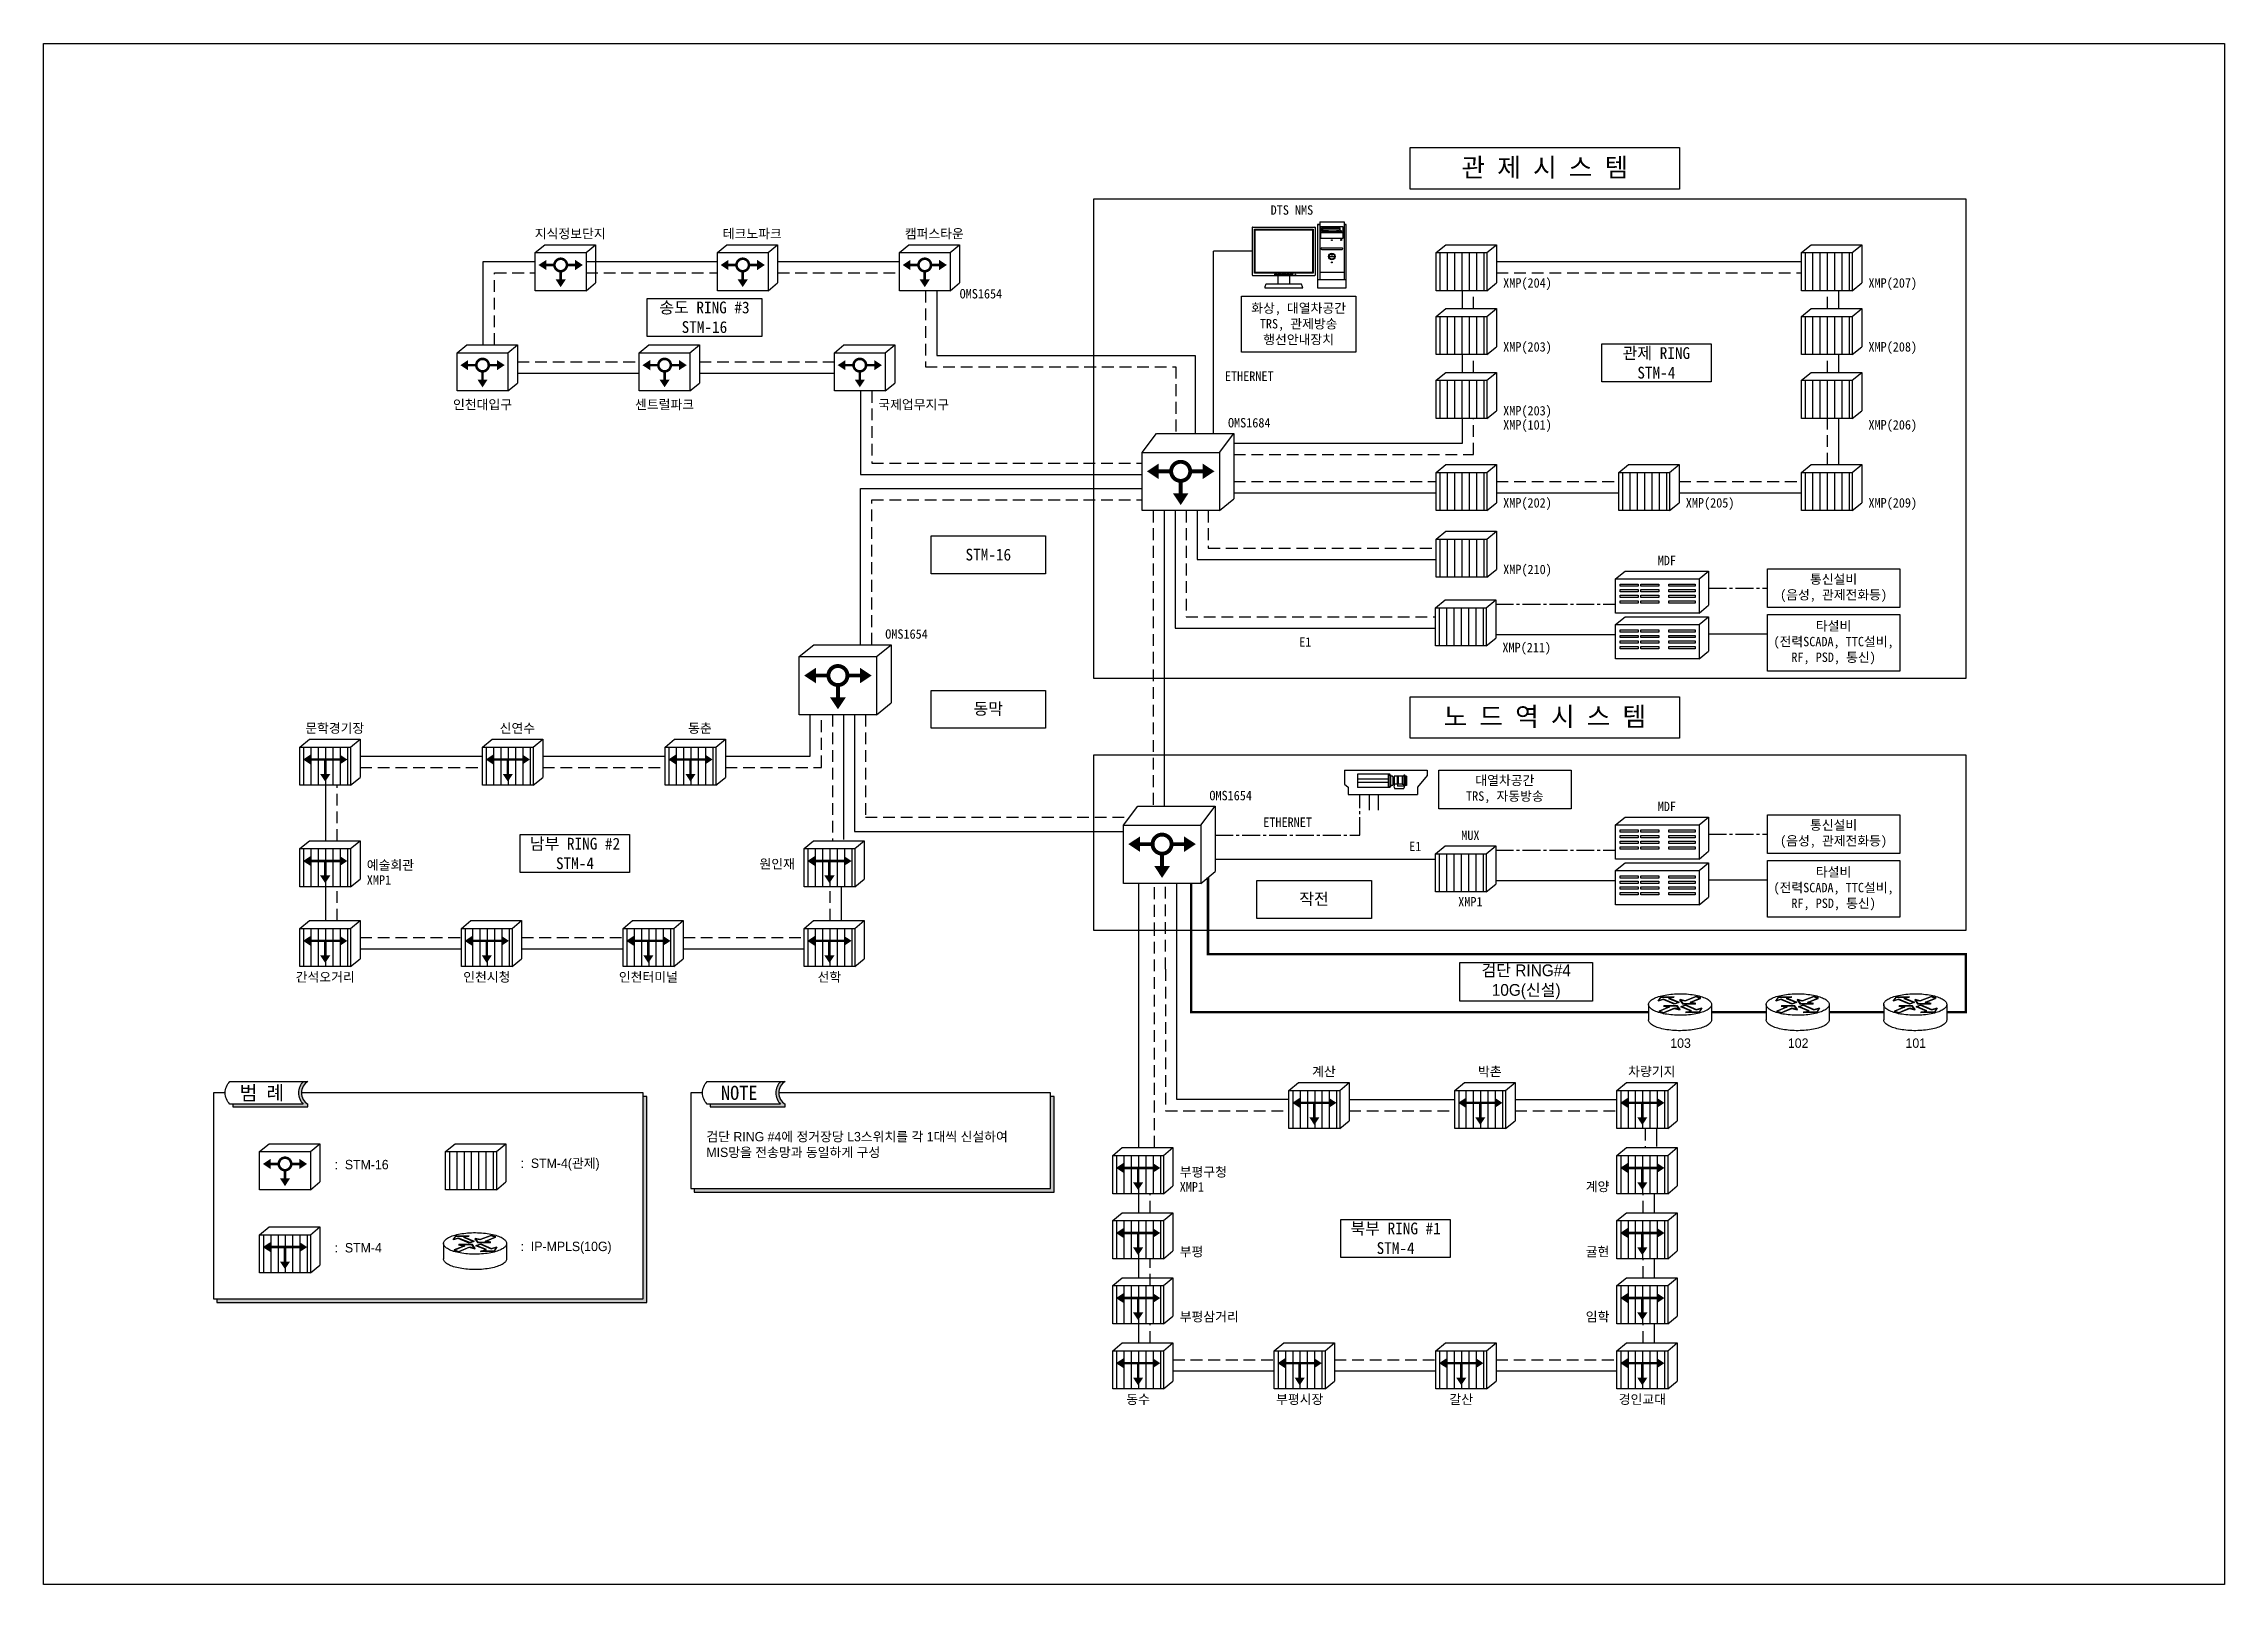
# Model space of a CAD drawing. Header units: millimetres. Extents: x -43 to 884, y -64 to 591.
import ezdxf
from ezdxf.enums import TextEntityAlignment as Align

# ---------------------------------------------------------------- set-up
doc = ezdxf.new("R2010")
doc.units = ezdxf.units.MM
doc.header["$LTSCALE"] = 10
doc.linetypes.add('CENTER2', pattern=[28.575, 19.05, -3.175, 3.175, -3.175])
doc.linetypes.add('HIDDEN', pattern=[0.375, 0.25, -0.125])
for name, color, linetype in [('LINE05', 4, 'Continuous'), ('TEXT02', 6, 'Continuous'), ('TI-RAIL-GUID', 3, 'Continuous'), ('TITBOX', 7, 'Continuous'), ('TT-SYMB', 4, 'Continuous'), ('TT-TEXT', 3, 'Continuous'), ('TZ-BASE', 252, 'Continuous')]:
    doc.layers.add(name, color=color, linetype=linetype)
doc.styles.get("Standard").update_dxf_attribs({"font": 'GulimChe.ttf'})

msp = doc.modelspace()

# ---------------------------------------------------------------- texts
at = {"layer": 'TEXT02', "lineweight": -2}
for s, p in [('범 례', (49.69, 144.87)), ('NOTE', (252.66, 144.87))]:
    msp.add_text(s, height=6, dxfattribs=at).set_placement(p, align=Align.MIDDLE_CENTER)
at = {"layer": 'TI-RAIL-GUID', "char_height": 4, "width": 39.0048}
for s, insert, attachment_point in [('예술회관', (94.31, 243.69), 1), ('XMP1', (94.31, 237.36), 1), ('부평구청', (439.93, 113.26), 1), ('XMP1', (439.93, 106.93), 1), ('계양', (622.6, 107.05), 3), ('부평', (439.93, 79.38), 1), ('귤현', (622.6, 79.38), 3), ('부평삼거리', (439.93, 51.72), 1), ('임학', (622.6, 51.72), 3)]:
    msp.add_mtext(s, dxfattribs=dict(at, insert=insert, attachment_point=attachment_point))
at = {"layer": 'TT-TEXT'}
for s, insert, char_height, width, attachment_point in [('관 제 시 스 템', (595.18, 537.8), 8, 114.5848, 5), ('DTS NMS', (487.64, 520.08), 4, 42.4612, 5), ('지식정보단지', (180.79, 509.85), 4, 42.4612, 5), ('테크노파크', (258.19, 509.85), 4, 42.4612, 5), ('캠퍼스타운', (335.59, 509.85), 4, 42.4612, 5), ('XMP(204)', (587.8, 488.59), 4, 42.4612, 5), ('XMP(207)', (743.1, 488.59), 4, 42.4612, 5), ('OMS1654', (355.41, 484.49), 4, 42.4612, 5), ('송도 RING #3\\PSTM-16', (237.86, 474.49), 5, 48.6955, 5), ('화상, 대열차공간\\PTRS, 관제방송\\P행선안내장치', (490.5, 471.54), 4, 48.6955, 5), ('XMP(203)', (587.8, 461.43), 4, 42.4612, 5), ('XMP(208)', (743.1, 461.43), 4, 42.4612, 5), ('관제 RING\\PSTM-4', (642.59, 455.1), 5, 46.4861, 5), ('ETHERNET', (469.51, 449.49), 4, 42.4612, 5), ('인천대입구', (143.52, 437.23), 4, 42.4612, 5), ('센트럴파크', (220.92, 437.23), 4, 42.4612, 5), ('국제업무지구', (326.84, 437.23), 4, 42.4612, 5), ('XMP(203)', (587.8, 434.28), 4, 42.4612, 5), ('OMS1684', (469.51, 429.66), 4, 42.4612, 5), ('XMP(101)', (587.8, 428.28), 4, 42.4612, 5), ('XMP(206)', (743.1, 428.28), 4, 42.4612, 5), ('XMP(202)', (587.8, 395.13), 4, 42.4612, 5), ('XMP(205)', (665.45, 395.13), 4, 42.4612, 5), ('XMP(209)', (743.1, 395.13), 4, 42.4612, 5), ('STM-16', (358.55, 373.6), 5, 48.6955, 5), ('MDF', (647.06, 371.15), 4, 42.4612, 5), ('XMP(210)', (587.8, 366.81), 4, 42.4612, 5), ('통신설비\\P(음성, 관제전화등)', (717.94, 359.37), 4, 56.2917, 5), ('타설비\\P(전력SCADA, TTC설비,\\PRF, PSD, 통신)', (717.94, 336.15), 4, 56.2917, 5), ('OMS1654', (323.78, 339.86), 4, 42.4612, 5), ('E1', (493.34, 336.48), 4, 42.4612, 5), ('XMP(211)', (587.48, 333.64), 4, 42.4612, 5), ('동막', (358.55, 307.88), 5, 48.6955, 5), ('노 드 역 시 스 템', (595.18, 304.38), 8, 114.5848, 5), ('문학경기장', (80.68, 299.66), 4, 42.4612, 5), ('신연수', (158.33, 299.66), 4, 42.4612, 5), ('동춘', (235.97, 299.66), 4, 42.4612, 5), ('대열차공간\\PTRS, 자동방송', (578.19, 273.82), 4, 56.2917, 5), ('OMS1654', (461.6, 271.2), 4, 42.4612, 5), ('ETHERNET', (485.81, 259.91), 4, 42.4612, 5), ('MDF', (647.06, 266.6), 4, 42.4612, 5), ('통신설비\\P(음성, 관제전화등)', (717.94, 254.82), 4, 56.2917, 5), ('남부 RING #2\\PSTM-4', (182.83, 246.57), 5, 46.4861, 5), ('E1', (540.06, 249.6), 4, 42.4612, 5), ('MUX', (563.51, 254.32), 4, 42.4612, 5), ('원인재', (268.78, 241.98), 4, 42.4612, 5), ('타설비\\P(전력SCADA, TTC설비,\\PRF, PSD, 통신)', (717.94, 231.59), 4, 56.2917, 5), ('작전', (497.06, 227.03), 5, 48.6955, 5), ('XMP1', (563.51, 226.1), 4, 42.4612, 5), ('간석오거리', (76.63, 193.89), 4, 42.4612, 5), ('인천시청', (145.33, 193.89), 4, 42.4612, 5), ('인천터미널', (214.02, 193.89), 4, 42.4612, 5), ('선학', (291.01, 193.89), 4, 42.4612, 5), ('{\\fGulim|b0|i0|c129|p50;검단 RING#4\\P10G(신설)}', (587.24, 192.04), 5, 56.2917, 5), ('{\\fGulim|b0|i0|c129|p50;103}', (652.89, 165.97), 4, 42.4612, 5), ('{\\fGulim|b0|i0|c129|p50;102}', (702.89, 165.97), 4, 42.4612, 5), ('{\\fGulim|b0|i0|c129|p50;101}', (752.89, 165.97), 4, 42.4612, 5), ('계산', (501.23, 153.74), 4, 42.4612, 5), ('박촌', (571.78, 153.74), 4, 42.4612, 5), ('차량기지', (640.67, 153.74), 4, 42.4612, 5), ('{\\fGulim|b0|i0|c129|p50;검단 RING #4에 정거장당 L3스위치를 각 1대씩 신설하여\\PMIS망을 전송망과 동일하게 구성}', (238.69, 128.25), 4, 165.7002, 1), ('{\\fGulim|b0|i0|c129|p50;:  STM-16}', (80.63, 114.34), 4, 79.4516, 4), ('{\\fGulim|b0|i0|c129|p50;:  STM-4(관제)}', (159.71, 114.34), 4, 79.4516, 4), ('북부 RING #1\\PSTM-4', (531.73, 83.01), 5, 46.4861, 5), ('{\\fGulim|b0|i0|c129|p50;:  STM-4}', (80.63, 79), 4, 79.4516, 4), ('{\\fGulim|b0|i0|c129|p50;:  IP-MPLS(10G)}', (159.71, 79), 4, 79.4516, 4), ('동수', (422.25, 14.4), 4, 42.4612, 5), ('부평시장', (490.94, 14.4), 4, 42.4612, 5), ('갈산', (559.64, 14.4), 4, 42.4612, 5), ('경인교대', (636.63, 14.4), 4, 42.4612, 5)]:
    msp.add_mtext(s, dxfattribs=dict(at, insert=insert, char_height=char_height, width=width, attachment_point=attachment_point))

# ---------------------------------------------------------------- blocks, each defined once
blk = doc.blocks.new('A$C3F48184D')
at = {"color": 0}
for p, q in [((0, 456), (0, 97)), ((2, 458), (471, 458)), ((21, 437), (17, 441)), ((453, 437), (457, 441)), ((473, 456), (473, 97)), ((2, 95), (471, 95)), ((21, 116), (17, 112)), ((94, 0), (380, 0)), ((106, 30), (368, 30)), ((193, 95), (193, 30)), ((280, 95), (280, 30)), ((453, 116), (457, 112))]:
    blk.add_line(p, q, dxfattribs=at)
blk.add_lwpolyline([(19, 442), (455, 442, -0.414214), (458, 439), (458, 114, -0.414214), (455, 111), (19, 111, -0.414214), (16, 114), (16, 439, -0.414214)], format="xyb", close=True, dxfattribs=at)
blk.add_lwpolyline([(21, 437), (453, 437), (453, 116), (21, 116)], close=True, dxfattribs=at)
for points in [[(169, 105), (186, 105)], [(186, 100), (169, 100)], [(196, 105), (213, 105)], [(213, 100), (196, 100)], [(223, 105), (251, 105)], [(251, 100), (223, 100)], [(261, 105), (278, 105)], [(278, 100), (261, 100)], [(287, 105), (304, 105)], [(304, 100), (287, 100)]]:
    blk.add_lwpolyline(points, dxfattribs=at)
blk.add_circle((324, 103), 2, dxfattribs=at)
for centre, radius, start, end in [((2, 456), 2, 90, 180), ((471, 456), 2, 0, 90), ((2, 97), 2, 180, 270), ((173, -10), 80.2, 150.6996, 172.6156), ((106, 27), 3, 90, 142.3615), ((169, 102), 2.5, 90, 270), ((186, 102), 2.5, 270, 90), ((196, 102), 2.5, 90, 270), ((213, 102), 2.5, 270, 90), ((223, 102), 2.5, 90, 270), ((251, 102), 2.5, 270, 90), ((261, 102), 2.5, 90, 270), ((278, 102), 2.5, 270, 90), ((287, 102), 2.5, 90, 270), ((304, 102), 2.5, 270, 90), ((368, 27), 3, 37.6385, 90), ((300, -10), 80.2, 7.3844, 29.3004), ((471, 97), 2, 270, 0)]:
    blk.add_arc(centre, radius, start, end, dxfattribs=at)

# ---------------------------------------------------------------- hatches: boundary and pattern name
for points in [[(67.3, 140.07), (37.3, 140.07), (37.3, 138.87), (69.27, 138.87), (69.27, 140.07, -0.577726), (69.27, 149.67), (67.3, 149.67, 0.418359)], [(270.26, 140.07), (240.26, 140.07), (240.26, 138.87), (272.23, 138.87), (272.23, 140.07, -0.577726), (272.23, 149.67), (270.26, 149.67, 0.418359)], [(213.36, 143.37), (211.86, 143.37), (211.86, 57.32), (30.59, 57.32), (30.59, 55.82), (213.36, 55.82)], [(386.55, 143.37), (385.05, 143.37), (385.05, 104.2), (233.56, 104.2), (233.56, 102.7), (386.55, 102.7)]]:
    msp.add_hatch(color=256).paths.add_polyline_path(points)
at = {"layer": 'TZ-BASE'}
h = msp.add_hatch(dxfattribs=at)
h.set_pattern_fill('LINE', color=256, scale=0.9792, angle=90, style=0)
h.set_pattern_definition([(90, (-5415.3594, 663.3356), (-3.10896, 2e-16), [])])
h.paths.add_polyline_path([(549.01, 485.79), (570.57, 485.79), (570.57, 502.03), (549.01, 502.03)])
h = msp.add_hatch(dxfattribs=at)
h.set_pattern_fill('LINE', color=256, scale=0.9792, angle=90, style=0)
h.set_pattern_definition([(90, (-5260.062, 663.3356), (-3.10896, 2e-16), [])])
h.paths.add_polyline_path([(704.3, 485.79), (725.87, 485.79), (725.87, 502.03), (704.3, 502.03)])
h = msp.add_hatch(dxfattribs=at)
h.set_pattern_fill('LINE', color=256, scale=0.9792, angle=90, style=0)
h.set_pattern_definition([(90, (-5415.3594, 636.184), (-3.10896, 2e-16), [])])
h.paths.add_polyline_path([(549.01, 458.64), (570.57, 458.64), (570.57, 474.88), (549.01, 474.88)])
h = msp.add_hatch(dxfattribs=at)
h.set_pattern_fill('LINE', color=256, scale=0.9792, angle=90, style=0)
h.set_pattern_definition([(90, (-5260.062, 636.184), (-3.10896, 2e-16), [])])
h.paths.add_polyline_path([(704.3, 458.64), (725.87, 458.64), (725.87, 474.88), (704.3, 474.88)])
h = msp.add_hatch(dxfattribs=at)
h.set_pattern_fill('LINE', color=256, scale=0.9792, angle=90, style=0)
h.set_pattern_definition([(90, (-5415.3594, 609.0322), (-3.10896, 2e-16), [])])
h.paths.add_polyline_path([(549.01, 431.49), (570.57, 431.49), (570.57, 447.72), (549.01, 447.72)])
h = msp.add_hatch(dxfattribs=at)
h.set_pattern_fill('LINE', color=256, scale=0.9792, angle=90, style=0)
h.set_pattern_definition([(90, (-5260.062, 609.0322), (-3.10896, 2e-16), [])])
h.paths.add_polyline_path([(704.3, 431.49), (725.87, 431.49), (725.87, 447.72), (704.3, 447.72)])
h = msp.add_hatch(dxfattribs=at)
h.set_pattern_fill('LINE', color=256, scale=0.9792, angle=90, style=0)
h.set_pattern_definition([(90, (-5415.3594, 569.8805), (-3.10896, 2e-16), [])])
h.paths.add_polyline_path([(549.01, 392.33), (570.57, 392.33), (570.57, 408.57), (549.01, 408.57)])
h = msp.add_hatch(dxfattribs=at)
h.set_pattern_fill('LINE', color=256, scale=0.9792, angle=90, style=0)
h.set_pattern_definition([(90, (-5337.7107, 569.8805), (-3.10896, 2e-16), [])])
h.paths.add_polyline_path([(626.66, 392.33), (648.22, 392.33), (648.22, 408.57), (626.66, 408.57)])
h = msp.add_hatch(dxfattribs=at)
h.set_pattern_fill('LINE', color=256, scale=0.9792, angle=90, style=0)
h.set_pattern_definition([(90, (-5260.062, 569.8805), (-3.10896, 2e-16), [])])
h.paths.add_polyline_path([(704.3, 392.33), (725.87, 392.33), (725.87, 408.57), (704.3, 408.57)])
h = msp.add_hatch(dxfattribs=at)
h.set_pattern_fill('LINE', color=256, scale=0.9792, angle=90, style=0)
h.set_pattern_definition([(90, (-5415.3594, 541.5614), (-3.10896, 2e-16), [])])
h.paths.add_polyline_path([(549.01, 364.02), (570.57, 364.02), (570.57, 380.25), (549.01, 380.25)])
h = msp.add_hatch(dxfattribs=at)
h.set_pattern_fill('LINE', color=256, scale=0.9792, angle=90, style=0)
h.set_pattern_definition([(90, (-5415.6857, 512.363), (-3.10896, 2e-16), [])])
h.paths.add_polyline_path([(548.68, 334.82), (570.24, 334.82), (570.24, 351.06), (548.68, 351.06)])
h = msp.add_hatch(dxfattribs=at)
h.set_pattern_fill('LINE', color=256, scale=0.9792, angle=90, style=0)
h.set_pattern_definition([(90, (-5898.518, 453.1398), (-3.10896, 2e-16), [])])
h.paths.add_polyline_path([(65.85, 275.59), (87.41, 275.59), (87.41, 291.83), (65.85, 291.83)])
h = msp.add_hatch(dxfattribs=at)
h.set_pattern_fill('LINE', color=256, scale=0.9792, angle=90, style=0)
h.set_pattern_definition([(90, (-5820.8694, 453.1398), (-3.10896, 2e-16), [])])
h.paths.add_polyline_path([(143.5, 275.59), (165.06, 275.59), (165.06, 291.83), (143.5, 291.83)])
h = msp.add_hatch(dxfattribs=at)
h.set_pattern_fill('LINE', color=256, scale=0.9792, angle=90, style=0)
h.set_pattern_definition([(90, (-5743.2208, 453.1398), (-3.10896, 2e-16), [])])
h.paths.add_polyline_path([(221.15, 275.59), (242.71, 275.59), (242.71, 291.83), (221.15, 291.83)])
h = msp.add_hatch(dxfattribs=at)
h.set_pattern_fill('LINE', color=256, scale=0.9792, angle=90, style=0)
h.set_pattern_definition([(90, (-5898.518, 409.988), (-3.10896, 2e-16), [])])
h.paths.add_polyline_path([(65.85, 232.44), (87.41, 232.44), (87.41, 248.68), (65.85, 248.68)])
h = msp.add_hatch(dxfattribs=at)
h.set_pattern_fill('LINE', color=256, scale=0.9792, angle=90, style=0)
h.set_pattern_definition([(90, (-5684.1372, 409.988), (-3.10896, 2e-16), [])])
h.paths.add_polyline_path([(280.23, 232.44), (301.79, 232.44), (301.79, 248.68), (280.23, 248.68)])
h = msp.add_hatch(dxfattribs=at)
h.set_pattern_fill('LINE', color=256, scale=0.9792, angle=90, style=0)
h.set_pattern_definition([(90, (-5415.6857, 407.805), (-3.10896, 2e-16), [])])
h.paths.add_polyline_path([(548.68, 230.26), (570.24, 230.26), (570.24, 246.5), (548.68, 246.5)])
h = msp.add_hatch(dxfattribs=at)
h.set_pattern_fill('LINE', color=256, scale=0.9792, angle=90, style=0)
h.set_pattern_definition([(90, (-5898.518, 376.059), (-3.10896, 2e-16), [])])
h.paths.add_polyline_path([(65.85, 198.51), (87.41, 198.51), (87.41, 214.75), (65.85, 214.75)])
h = msp.add_hatch(dxfattribs=at)
h.set_pattern_fill('LINE', color=256, scale=0.9792, angle=90, style=0)
h.set_pattern_definition([(90, (-5829.8213, 376.059), (-3.10896, 2e-16), [])])
h.paths.add_polyline_path([(134.54, 198.51), (156.11, 198.51), (156.11, 214.75), (134.54, 214.75)])
h = msp.add_hatch(dxfattribs=at)
h.set_pattern_fill('LINE', color=256, scale=0.9792, angle=90, style=0)
h.set_pattern_definition([(90, (-5761.1246, 376.059), (-3.10896, 2e-16), [])])
h.paths.add_polyline_path([(203.24, 198.51), (224.8, 198.51), (224.8, 214.75), (203.24, 214.75)])
h = msp.add_hatch(dxfattribs=at)
h.set_pattern_fill('LINE', color=256, scale=0.9792, angle=90, style=0)
h.set_pattern_definition([(90, (-5684.1372, 376.059), (-3.10896, 2e-16), [])])
h.paths.add_polyline_path([(280.23, 198.51), (301.79, 198.51), (301.79, 214.75), (280.23, 214.75)])
h = msp.add_hatch(dxfattribs=at)
h.set_pattern_fill('LINE', color=256, scale=0.9792, angle=90, style=0)
h.set_pattern_definition([(90, (-5477.9637, 307.219), (-3.10896, 2e-16), [])])
h.paths.add_polyline_path([(486.4, 129.67), (507.97, 129.67), (507.97, 145.91), (486.4, 145.91)])
h = msp.add_hatch(dxfattribs=at)
h.set_pattern_fill('LINE', color=256, scale=0.9792, angle=90, style=0)
h.set_pattern_definition([(90, (-5407.4103, 307.219), (-3.10896, 2e-16), [])])
h.paths.add_polyline_path([(556.96, 129.67), (578.52, 129.67), (578.52, 145.91), (556.96, 145.91)])
h = msp.add_hatch(dxfattribs=at)
h.set_pattern_fill('LINE', color=256, scale=0.9792, angle=90, style=0)
h.set_pattern_definition([(90, (-5338.5197, 307.219), (-3.10896, 2e-16), [])])
h.paths.add_polyline_path([(625.85, 129.67), (647.41, 129.67), (647.41, 145.91), (625.85, 145.91)])
h = msp.add_hatch(dxfattribs=at)
h.set_pattern_fill('LINE', color=256, scale=0.9792, angle=90, style=0)
h.set_pattern_definition([(90, (-5836.5365, 281.2356), (-3.10896, 2e-16), [])])
h.paths.add_polyline_path([(127.83, 103.69), (149.39, 103.69), (149.39, 119.93), (127.83, 119.93)])
h = msp.add_hatch(dxfattribs=at)
h.set_pattern_fill('LINE', color=256, scale=0.9792, angle=90, style=0)
h.set_pattern_definition([(90, (-5552.9006, 279.5555), (-3.10896, 2e-16), [])])
h.paths.add_polyline_path([(411.47, 102.01), (433.03, 102.01), (433.03, 118.25), (411.47, 118.25)])
h = msp.add_hatch(dxfattribs=at)
h.set_pattern_fill('LINE', color=256, scale=0.9792, angle=90, style=0)
h.set_pattern_definition([(90, (-5338.5197, 279.5555), (-3.10896, 2e-16), [])])
h.paths.add_polyline_path([(625.85, 102.01), (647.41, 102.01), (647.41, 118.25), (625.85, 118.25)])
h = msp.add_hatch(dxfattribs=at)
h.set_pattern_fill('LINE', color=256, scale=0.9792, angle=90, style=0)
h.set_pattern_definition([(90, (-5915.617, 245.8913), (-3.10896, 2e-16), [])])
h.paths.add_polyline_path([(48.75, 68.34), (70.31, 68.34), (70.31, 84.58), (48.75, 84.58)])
h = msp.add_hatch(dxfattribs=at)
h.set_pattern_fill('LINE', color=256, scale=0.9792, angle=90, style=0)
h.set_pattern_definition([(90, (-5552.9006, 251.892), (-3.10896, 2e-16), [])])
h.paths.add_polyline_path([(411.47, 74.35), (433.03, 74.35), (433.03, 90.58), (411.47, 90.58)])
h = msp.add_hatch(dxfattribs=at)
h.set_pattern_fill('LINE', color=256, scale=0.9792, angle=90, style=0)
h.set_pattern_definition([(90, (-5338.5197, 251.892), (-3.10896, 2e-16), [])])
h.paths.add_polyline_path([(625.85, 74.35), (647.41, 74.35), (647.41, 90.58), (625.85, 90.58)])
h = msp.add_hatch(dxfattribs=at)
h.set_pattern_fill('LINE', color=256, scale=0.9792, angle=90, style=0)
h.set_pattern_definition([(90, (-5552.9006, 224.2285), (-3.10896, 2e-16), [])])
h.paths.add_polyline_path([(411.47, 46.68), (433.03, 46.68), (433.03, 62.92), (411.47, 62.92)])
h = msp.add_hatch(dxfattribs=at)
h.set_pattern_fill('LINE', color=256, scale=0.9792, angle=90, style=0)
h.set_pattern_definition([(90, (-5338.5197, 224.2285), (-3.10896, 2e-16), [])])
h.paths.add_polyline_path([(625.85, 46.68), (647.41, 46.68), (647.41, 62.92), (625.85, 62.92)])
h = msp.add_hatch(dxfattribs=at)
h.set_pattern_fill('LINE', color=256, scale=0.9792, angle=90, style=0)
h.set_pattern_definition([(90, (-5552.9006, 196.565), (-3.10896, 2e-16), [])])
h.paths.add_polyline_path([(411.47, 19.02), (433.03, 19.02), (433.03, 35.26), (411.47, 35.26)])
h = msp.add_hatch(dxfattribs=at)
h.set_pattern_fill('LINE', color=256, scale=0.9792, angle=90, style=0)
h.set_pattern_definition([(90, (-5484.204, 196.565), (-3.10896, 2e-16), [])])
h.paths.add_polyline_path([(480.16, 19.02), (501.73, 19.02), (501.73, 35.26), (480.16, 35.26)])
h = msp.add_hatch(dxfattribs=at)
h.set_pattern_fill('LINE', color=256, scale=0.9792, angle=90, style=0)
h.set_pattern_definition([(90, (-5415.507, 196.565), (-3.10896, 2e-16), [])])
h.paths.add_polyline_path([(548.86, 19.02), (570.42, 19.02), (570.42, 35.26), (548.86, 35.26)])
h = msp.add_hatch(dxfattribs=at)
h.set_pattern_fill('LINE', color=256, scale=0.9792, angle=90, style=0)
h.set_pattern_definition([(90, (-5338.5197, 196.565), (-3.10896, 2e-16), [])])
h.paths.add_polyline_path([(625.85, 19.02), (647.41, 19.02), (647.41, 35.26), (625.85, 35.26)])

# ---------------------------------------------------------------- linework, layer by layer
for points in [[(67.3, 140.07), (36.1, 140.07, -0.418359), (36.1, 149.67), (67.3, 149.67, 0.418359)], [(270.26, 140.07), (239.06, 140.07, -0.418359), (239.06, 149.67), (270.26, 149.67, 0.418359)]]:
    msp.add_lwpolyline(points, format="xyb", close=True)
for points in [[(67.3, 149.67), (69.27, 149.67, 0.577726), (69.27, 140.07)], [(270.26, 149.67), (272.23, 149.67, 0.577726), (272.23, 140.07)]]:
    msp.add_lwpolyline(points, format="xyb")
for points in [[(34.09, 144.87), (29.09, 144.87), (29.09, 57.32), (211.86, 57.32), (211.86, 144.87), (66.49, 144.87)], [(30.59, 57.32), (30.59, 55.82), (213.36, 55.82), (213.36, 143.37), (211.86, 143.37)], [(37.3, 140.07), (37.3, 138.87), (69.27, 138.87), (69.27, 140.07)], [(237.06, 144.87), (232.06, 144.87), (232.06, 104.2), (385.05, 104.2), (385.05, 144.87), (269.46, 144.87)], [(233.56, 104.2), (233.56, 102.7), (386.55, 102.7), (386.55, 143.37), (385.05, 143.37)], [(240.26, 140.07), (240.26, 138.87), (272.23, 138.87), (272.23, 140.07)]]:
    msp.add_lwpolyline(points)
at = {"layer": 'LINE05'}
for p, q in [((498.53, 513.92), (499.47, 513.92)), ((499.47, 515.04), (499.47, 490.52)), ((499.47, 515.04), (509.82, 515.04)), ((500.43, 512.5), (500.43, 511.11)), ((500.62, 512.69), (507.84, 512.69)), ((500.62, 510.92), (507.84, 510.92)), ((500.65, 512.44), (507.81, 512.44)), ((500.65, 512.44), (500.65, 511.65)), ((500.65, 511.65), (507.81, 511.65)), ((501.64, 511.3), (501.64, 511.16)), ((501.64, 511.3), (502.21, 511.3)), ((501.64, 511.16), (502.21, 511.16)), ((502.21, 511.3), (502.21, 511.16)), ((502.56, 511.28), (502.85, 511.28)), ((502.56, 511.28), (502.56, 511.18)), ((502.56, 511.18), (502.85, 511.18)), ((502.85, 511.28), (502.85, 511.18)), ((506.74, 511.3), (506.74, 511.16)), ((506.74, 511.3), (507.31, 511.3)), ((506.74, 511.16), (507.31, 511.16)), ((507.31, 511.3), (507.31, 511.16)), ((507.81, 512.44), (507.81, 511.65)), ((508.02, 512.5), (508.02, 511.11)), ((509.82, 515.04), (509.82, 490.52)), ((509.82, 513.92), (510.76, 513.92)), ((498.53, 503.8), (498.53, 494.58)), ((500.35, 504.07), (508.94, 504.07)), ((500.35, 503.31), (508.94, 503.31)), ((499.47, 493.68), (509.82, 493.68)), ((503.23, 500.35), (506.06, 500.35)), ((498.53, 490.52), (510.76, 490.52))]:
    msp.add_line(p, q, dxfattribs=at)
msp.add_lwpolyline([(499.47, 513.92), (498.53, 513.92), (498.53, 486.97), (510.76, 486.97), (510.76, 513.92), (509.82, 513.92)], dxfattribs=at)
for points in [[(499.91, 513.04), (509.36, 513.04), (509.36, 510.53), (499.91, 510.53)], [(499.91, 510.53), (509.36, 510.53), (509.36, 508.01), (499.91, 508.01)]]:
    msp.add_lwpolyline(points, close=True, dxfattribs=at)
for centre, radius in [((501.17, 511.23), 0.122), ((508.63, 511.14), 0.23), ((504.64, 500.35), 1.42), ((504.64, 500.35), 1.15), ((504.64, 500.35), 1.15), ((504.64, 501.09), 0.23), ((504.64, 507.32), 0.184), ((508.63, 507.37), 0.23), ((504.64, 497.86), 0.184)]:
    msp.add_circle(centre, radius, dxfattribs=at)
for centre, radius, start, end in [((500.62, 512.5), 0.186, 90, 180), ((500.62, 511.11), 0.186, 180, 270), ((507.84, 512.5), 0.186, 0, 90), ((507.84, 511.11), 0.186, 270, 0), ((500.35, 503.69), 0.384, 90, 270), ((508.94, 503.69), 0.384, 270, 90)]:
    msp.add_arc(centre, radius, start, end, dxfattribs=at)
at = {"layer": 'TI-RAIL-GUID'}
for p, q in [((470.78, 502.62), (454.36, 502.62)), ((454.36, 425.15), (454.36, 502.62)), ((574.29, 339.69), (625.26, 339.69)), ((664.81, 339.94), (689.79, 339.94)), ((574.29, 235.13), (625.26, 235.13)), ((664.81, 235.38), (689.79, 235.38)), ((642.59, 129.67), (642.59, 122.1))]:
    msp.add_line(p, q, dxfattribs=at)
at = {"layer": 'TI-RAIL-GUID', "linetype": 'HIDDEN', "ltscale": 2}
for p, q in [((428.61, 392.33), (428.61, 266.69)), ((292.27, 305.54), (292.27, 252)), ((433.95, 197.42), (433.95, 233.87)), ((637.89, 129.67), (637.89, 121.57))]:
    msp.add_line(p, q, dxfattribs=at)
at = {"layer": 'TI-RAIL-GUID', "linetype": 'CENTER2', "ltscale": 0.04}
for p, q in [((574.29, 352.59), (625.26, 352.59)), ((664.81, 359.37), (689.79, 359.37)), ((664.81, 254.82), (689.79, 254.82)), ((574.29, 248.03), (625.26, 248.03))]:
    msp.add_line(p, q, dxfattribs=at)
at = {"layer": 'TI-RAIL-GUID'}
for points in [[(403.46, 524.86), (774.23, 524.86), (774.23, 320.93), (403.46, 320.93)], [(403.46, 288.48), (774.23, 288.48), (774.23, 213.83), (403.46, 213.83)]]:
    msp.add_lwpolyline(points, close=True, dxfattribs=at)
for points in [[(143.85, 462.78), (143.85, 498.21), (165.96, 498.21)], [(187.52, 498.21), (243.36, 498.21)], [(268.97, 498.21), (320.76, 498.21)], [(574.62, 498.21), (704.3, 498.21)], [(336.67, 485.79), (336.67, 458.32), (446.52, 458.32), (446.52, 425.15)], [(560.11, 478.2), (560.11, 485.79)], [(720.21, 478.2), (720.21, 485.79)], [(560.11, 451.04), (560.11, 458.64)], [(720.21, 451.04), (720.21, 458.64)], [(158.35, 450.83), (210.14, 450.83)], [(235.75, 450.83), (293.14, 450.83)], [(304.25, 443.22), (304.25, 407.73), (423.91, 407.73)], [(462.96, 421.01), (560.11, 421.01), (560.11, 431.49)], [(720.21, 411.89), (720.21, 431.49)], [(304.25, 335.36), (304.25, 401.7), (423.91, 401.7)], [(462.96, 399.95), (549.01, 399.95)], [(574.62, 399.95), (626.66, 399.95)], [(652.27, 399.95), (704.3, 399.95)], [(433.3, 392.33), (433.3, 266.69)], [(438, 392.33), (438, 342.43), (548.68, 342.43)], [(447.39, 392.33), (447.39, 371.63), (549.01, 371.63)], [(246.76, 288.01), (282.88, 288.01), (282.88, 305.54)], [(296.97, 305.54), (296.97, 252.53)], [(301.67, 305.54), (301.67, 255.97), (416, 255.97)], [(91.46, 288.01), (143.5, 288.01)], [(169.11, 288.01), (221.15, 288.01)], [(76.96, 252), (76.96, 275.59)], [(455.05, 244.19), (548.68, 244.19)], [(76.96, 218.07), (76.96, 232.44)], [(296.14, 218.07), (296.14, 232.44)], [(422.57, 121.57), (422.57, 217.02), (422.57, 217.02), (422.57, 233.87)], [(486.4, 142.09), (438.75, 142.09), (438.75, 162.62), (438.75, 162.62), (438.75, 233.87)], [(91.46, 206.13), (134.54, 206.13)], [(160.15, 206.13), (203.24, 206.13)], [(228.85, 206.13), (280.23, 206.13)], [(512.01, 142.09), (556.96, 142.09)], [(512.01, 142.09), (556.96, 142.09)], [(582.57, 142.09), (625.85, 142.09)], [(422.57, 93.9), (422.57, 102.01)], [(641.75, 93.9), (641.75, 102.01)], [(422.57, 66.24), (422.57, 74.35)], [(641.75, 66.24), (641.75, 74.35)], [(422.57, 38.58), (422.57, 46.68)], [(641.75, 38.58), (641.75, 46.68)], [(437.08, 26.64), (480.16, 26.64)], [(505.77, 26.64), (548.86, 26.64)], [(574.47, 26.64), (625.85, 26.64)]]:
    msp.add_lwpolyline(points, dxfattribs=at)
at = {"layer": 'TI-RAIL-GUID', "linetype": 'HIDDEN', "ltscale": 2}
for points in [[(148.65, 462.78), (148.65, 493.41), (165.96, 493.41)], [(187.52, 493.41), (243.36, 493.41)], [(268.97, 493.41), (320.76, 493.41)], [(574.62, 493.41), (704.3, 493.41)], [(331.87, 485.79), (331.87, 453.52), (438.3, 453.52), (438.3, 425.15)], [(564.91, 478.2), (564.91, 485.79)], [(715.41, 478.2), (715.41, 485.79)], [(158.35, 455.63), (210.14, 455.63)], [(235.75, 455.63), (293.14, 455.63)], [(564.91, 451.04), (564.91, 458.64)], [(715.41, 451.04), (715.41, 458.64)], [(309.05, 443.22), (309.05, 412.53), (423.91, 412.53)], [(462.96, 416.21), (564.91, 416.21), (564.91, 431.49)], [(715.41, 411.89), (715.41, 431.49)], [(462.96, 404.75), (549.01, 404.75)], [(574.62, 404.75), (626.66, 404.75)], [(652.27, 404.75), (704.3, 404.75)], [(309.05, 335.36), (309.05, 396.9), (423.91, 396.9)], [(442.7, 392.33), (442.7, 347.23), (548.68, 347.23)], [(452.09, 392.33), (452.09, 376.43), (549.01, 376.43)], [(246.76, 283.21), (287.58, 283.21), (287.58, 305.54)], [(306.36, 305.54), (306.36, 261.99), (418.57, 261.99)], [(91.46, 283.21), (143.5, 283.21)], [(169.11, 283.21), (221.15, 283.21)], [(81.76, 252), (81.76, 275.59)], [(81.76, 218.07), (81.76, 232.44)], [(291.34, 218.07), (291.34, 232.44)], [(429.15, 121.57), (429.15, 212.22), (429.15, 212.22), (429.15, 233.87)], [(91.46, 210.93), (134.54, 210.93)], [(160.15, 210.93), (203.24, 210.93)], [(228.85, 210.93), (280.23, 210.93)], [(433.95, 197.42), (433.95, 197.42), (433.95, 137.29), (486.4, 137.29)], [(512.01, 137.29), (556.96, 137.29)], [(512.01, 137.29), (556.96, 137.29)], [(582.57, 137.29), (625.85, 137.29)], [(427.37, 93.9), (427.37, 102.01)], [(636.95, 93.9), (636.95, 102.01)], [(427.37, 62.92), (427.37, 74.35)], [(636.95, 66.24), (636.95, 74.35)], [(427.37, 38.58), (427.37, 46.68)], [(636.95, 38.58), (636.95, 46.68)], [(437.08, 31.44), (480.16, 31.44)], [(505.77, 31.44), (548.86, 31.44)], [(574.47, 31.44), (625.85, 31.44)]]:
    msp.add_lwpolyline(points, dxfattribs=at)
at = {"layer": 'TI-RAIL-GUID', "linetype": 'CENTER2', "ltscale": 0.04}
msp.add_lwpolyline([(455.05, 254.4), (516.58, 254.4), (516.58, 271.73)], dxfattribs=at)
at = {"layer": 'TI-RAIL-GUID', "linetype": 'HIDDEN', "ltscale": 3, "const_width": 1}
for points in [[(444.75, 233.87), (444.75, 179.14), (639.25, 179.14)], [(766.08, 179.14), (774.23, 179.14), (774.23, 203.83), (451.96, 203.83), (451.96, 236.4)], [(666.08, 179.14), (689.25, 179.14)], [(716.08, 179.14), (739.25, 179.14)]]:
    msp.add_lwpolyline(points, dxfattribs=at)
at = {"layer": 'TITBOX', "color": 1, "flags": 128}
msp.add_lwpolyline([(-43.1, 590.83), (884.1, 590.83), (884.1, -64.05), (-43.1, -64.05)], close=True, dxfattribs=at)
at = {"layer": 'TT-SYMB'}
for p, q in [((165.96, 502.03), (170.01, 505.35)), ((170.01, 505.35), (191.57, 505.35)), ((187.52, 502.03), (191.57, 505.35)), ((191.57, 505.35), (191.57, 489.11)), ((243.36, 502.03), (247.41, 505.35)), ((247.41, 505.35), (268.97, 505.35)), ((264.92, 502.03), (268.97, 505.35)), ((268.97, 505.35), (268.97, 489.11)), ((320.76, 502.03), (324.81, 505.35)), ((324.81, 505.35), (346.37, 505.35)), ((342.32, 502.03), (346.37, 505.35)), ((346.37, 505.35), (346.37, 489.11)), ((549.01, 502.03), (553.05, 505.35)), ((553.05, 505.35), (574.62, 505.35)), ((570.57, 502.03), (574.62, 505.35)), ((574.62, 505.35), (574.62, 489.11)), ((704.3, 502.03), (708.35, 505.35)), ((708.35, 505.35), (729.91, 505.35)), ((725.87, 502.03), (729.91, 505.35)), ((729.91, 505.35), (729.91, 489.11)), ((187.52, 485.79), (191.57, 489.11)), ((264.92, 485.79), (268.97, 489.11)), ((342.32, 485.79), (346.37, 489.11)), ((570.57, 485.79), (574.62, 489.11)), ((725.87, 485.79), (729.91, 489.11)), ((549.01, 474.88), (553.05, 478.2)), ((553.05, 478.2), (574.62, 478.2)), ((570.57, 474.88), (574.62, 478.2)), ((574.62, 478.2), (574.62, 461.96)), ((704.3, 474.88), (708.35, 478.2)), ((708.35, 478.2), (729.91, 478.2)), ((725.87, 474.88), (729.91, 478.2)), ((729.91, 478.2), (729.91, 461.96)), ((132.74, 459.46), (136.79, 462.78)), ((136.79, 462.78), (158.35, 462.78)), ((154.3, 459.46), (158.35, 462.78)), ((158.35, 462.78), (158.35, 446.54)), ((210.14, 459.46), (214.19, 462.78)), ((214.19, 462.78), (235.75, 462.78)), ((231.7, 459.46), (235.75, 462.78)), ((235.75, 462.78), (235.75, 446.54)), ((293.14, 459.46), (297.19, 462.78)), ((297.19, 462.78), (318.75, 462.78)), ((314.7, 459.46), (318.75, 462.78)), ((318.75, 462.78), (318.75, 446.54)), ((570.57, 458.64), (574.62, 461.96)), ((725.87, 458.64), (729.91, 461.96)), ((154.3, 443.22), (158.35, 446.54)), ((231.7, 443.22), (235.75, 446.54)), ((314.7, 443.22), (318.75, 446.54)), ((549.01, 447.72), (553.05, 451.04)), ((553.05, 451.04), (574.62, 451.04)), ((570.57, 447.72), (574.62, 451.04)), ((574.62, 451.04), (574.62, 434.81)), ((704.3, 447.72), (708.35, 451.04)), ((708.35, 451.04), (729.91, 451.04)), ((725.87, 447.72), (729.91, 451.04)), ((729.91, 451.04), (729.91, 434.81)), ((570.57, 431.49), (574.62, 434.81)), ((725.87, 431.49), (729.91, 434.81)), ((423.91, 417.09), (430.08, 425.15)), ((430.08, 425.15), (462.96, 425.15)), ((456.79, 417.09), (462.96, 425.15)), ((462.96, 425.15), (462.96, 397.4)), ((549.01, 408.57), (553.05, 411.89)), ((553.05, 411.89), (574.62, 411.89)), ((570.57, 408.57), (574.62, 411.89)), ((574.62, 411.89), (574.62, 395.65)), ((626.66, 408.57), (630.7, 411.89)), ((630.7, 411.89), (652.27, 411.89)), ((648.22, 408.57), (652.27, 411.89)), ((652.27, 411.89), (652.27, 395.65)), ((704.3, 408.57), (708.35, 411.89)), ((708.35, 411.89), (729.91, 411.89)), ((725.87, 408.57), (729.91, 411.89)), ((729.91, 411.89), (729.91, 395.65)), ((456.79, 392.33), (462.96, 397.4)), ((570.57, 392.33), (574.62, 395.65)), ((648.22, 392.33), (652.27, 395.65)), ((725.87, 392.33), (729.91, 395.65)), ((549.01, 380.25), (553.05, 383.57)), ((553.05, 383.57), (574.62, 383.57)), ((570.57, 380.25), (574.62, 383.57)), ((574.62, 383.57), (574.62, 367.33)), ((570.57, 364.02), (574.62, 367.33)), ((625.26, 363.33), (629.3, 366.65)), ((629.3, 366.65), (664.81, 366.65)), ((660.76, 363.33), (664.81, 366.65)), ((664.81, 366.65), (664.81, 352.1)), ((548.68, 351.06), (552.73, 354.38)), ((552.73, 354.38), (574.29, 354.38)), ((570.24, 351.06), (574.29, 354.38)), ((574.29, 354.38), (574.29, 338.14)), ((625.26, 343.9), (629.3, 347.22)), ((629.3, 347.22), (664.81, 347.22)), ((660.76, 348.78), (664.81, 352.1)), ((660.76, 343.9), (664.81, 347.22)), ((664.81, 347.22), (664.81, 332.67)), ((278.18, 330.3), (284.35, 335.36)), ((284.35, 335.36), (317.23, 335.36)), ((311.06, 330.3), (317.23, 335.36)), ((317.23, 335.36), (317.23, 310.6)), ((570.24, 334.82), (574.29, 338.14)), ((660.76, 329.35), (664.81, 332.67)), ((311.06, 305.54), (317.23, 310.6)), ((65.85, 291.83), (69.89, 295.15)), ((69.89, 295.15), (91.46, 295.15)), ((87.41, 291.83), (91.46, 295.15)), ((91.46, 295.15), (91.46, 278.91)), ((143.5, 291.83), (147.54, 295.15)), ((147.54, 295.15), (169.11, 295.15)), ((165.06, 291.83), (169.11, 295.15)), ((169.11, 295.15), (169.11, 278.91)), ((221.15, 291.83), (225.19, 295.15)), ((225.19, 295.15), (246.76, 295.15)), ((242.71, 291.83), (246.76, 295.15)), ((246.76, 295.15), (246.76, 278.91)), ((87.41, 275.59), (91.46, 278.91)), ((165.06, 275.59), (169.11, 278.91)), ((242.71, 275.59), (246.76, 278.91)), ((510.03, 282.02), (545.12, 282.02)), ((510.03, 282.02), (510.03, 276.13)), ((529.33, 280.25), (515.53, 280.25)), ((515.53, 280.25), (515.53, 274.72)), ((528.61, 280.25), (528.61, 274.72)), ((529.49, 280.09), (529.49, 274.87)), ((530.36, 279.42), (529.49, 279.42)), ((530.59, 279.19), (530.59, 275.78)), ((530.59, 278.9), (530.59, 276.06)), ((530.67, 278.9), (530.59, 278.9)), ((531.09, 278.9), (530.67, 278.9)), ((531.09, 279.26), (531.09, 275.43)), ((532.44, 279.46), (531.29, 279.46)), ((532.44, 279.5), (532.44, 276.01)), ((532.79, 279.5), (532.44, 279.5)), ((532.77, 279.5), (532.77, 276.01)), ((532.79, 279.5), (532.79, 279.46)), ((534.46, 279.46), (532.79, 279.46)), ((534.55, 279.48), (534.46, 279.46)), ((534.55, 279.48), (534.55, 275.98)), ((535.17, 279.48), (534.55, 279.48)), ((535.17, 279.59), (535.17, 275.43)), ((535.86, 279.59), (535.17, 279.59)), ((535.86, 279.23), (535.17, 279.23)), ((535.86, 278.53), (535.17, 278.53)), ((535.34, 279.72), (535.34, 280.02)), ((535.34, 280.02), (535.64, 280.02)), ((535.34, 279.72), (535.64, 279.72)), ((535.37, 279.72), (535.37, 279.59)), ((535.61, 279.72), (535.61, 279.59)), ((535.64, 279.72), (535.64, 280.02)), ((535.86, 279.59), (535.86, 275.43)), ((536.36, 279.48), (535.86, 279.48)), ((536.36, 279.48), (536.36, 275.49)), ((545.12, 279.76), (540.97, 274.75)), ((545.12, 282.02), (545.12, 279.76)), ((510.03, 276.13), (511.55, 274.75)), ((511.55, 274.75), (511.55, 271.73)), ((511.55, 271.73), (540.97, 271.73)), ((515.47, 278), (515.47, 276.97)), ((515.53, 278), (515.47, 278)), ((515.53, 276.97), (515.47, 276.97)), ((528.61, 278.14), (515.53, 278.14)), ((528.61, 276.82), (515.53, 276.82)), ((529.33, 274.72), (515.53, 274.72)), ((520.44, 271.73), (520.44, 265.03)), ((524.32, 271.73), (524.32, 265.03)), ((530.36, 275.55), (529.49, 275.55)), ((530.67, 276.06), (530.59, 276.06)), ((530.67, 276.06), (531.09, 276.06)), ((534.46, 276.01), (531.09, 276.01)), ((531.2, 274.46), (531.09, 275.43)), ((531.5, 274.18), (535, 274.18)), ((532.52, 276.01), (532.58, 275.32)), ((535.45, 275.23), (532.68, 275.23)), ((534.55, 275.98), (534.46, 276.01)), ((534.98, 275.98), (534.55, 275.98)), ((534.98, 275.72), (534.98, 275.98)), ((535.17, 275.72), (534.98, 275.72)), ((535.86, 277.33), (535.17, 277.33)), ((535.86, 276.42), (535.17, 276.42)), ((535.86, 275.81), (535.17, 275.81)), ((535.86, 275.43), (535.17, 275.43)), ((535.48, 275.43), (535.29, 274.42)), ((536.36, 275.49), (535.86, 275.49)), ((540.97, 274.75), (540.97, 271.73)), ((416, 258.63), (422.17, 266.69)), ((422.17, 266.69), (455.05, 266.69)), ((448.88, 258.63), (455.05, 266.69)), ((455.05, 266.69), (455.05, 238.94)), ((625.26, 258.77), (629.3, 262.09)), ((629.3, 262.09), (664.81, 262.09)), ((660.76, 258.77), (664.81, 262.09)), ((664.81, 262.09), (664.81, 247.54)), ((65.85, 248.68), (69.89, 252)), ((69.89, 252), (91.46, 252)), ((87.41, 248.68), (91.46, 252)), ((91.46, 252), (91.46, 235.76)), ((280.23, 248.68), (284.28, 252)), ((284.28, 252), (305.84, 252)), ((301.79, 248.68), (305.84, 252)), ((305.84, 252), (305.84, 235.76)), ((548.68, 246.5), (552.73, 249.82)), ((552.73, 249.82), (574.29, 249.82)), ((570.24, 246.5), (574.29, 249.82)), ((574.29, 249.82), (574.29, 233.58)), ((625.26, 239.34), (629.3, 242.66)), ((629.3, 242.66), (664.81, 242.66)), ((660.76, 244.22), (664.81, 247.54)), ((660.76, 239.34), (664.81, 242.66)), ((664.81, 242.66), (664.81, 228.11)), ((87.41, 232.44), (91.46, 235.76)), ((301.79, 232.44), (305.84, 235.76)), ((448.88, 233.87), (455.05, 238.94)), ((570.24, 230.26), (574.29, 233.58)), ((660.76, 224.79), (664.81, 228.11)), ((65.85, 214.75), (69.89, 218.07)), ((69.89, 218.07), (91.46, 218.07)), ((87.41, 214.75), (91.46, 218.07)), ((91.46, 218.07), (91.46, 201.83)), ((134.54, 214.75), (138.59, 218.07)), ((138.59, 218.07), (160.15, 218.07)), ((156.11, 214.75), (160.15, 218.07)), ((160.15, 218.07), (160.15, 201.83)), ((203.24, 214.75), (207.29, 218.07)), ((207.29, 218.07), (228.85, 218.07)), ((224.8, 214.75), (228.85, 218.07)), ((228.85, 218.07), (228.85, 201.83)), ((280.23, 214.75), (284.28, 218.07)), ((284.28, 218.07), (305.84, 218.07)), ((301.79, 214.75), (305.84, 218.07)), ((305.84, 218.07), (305.84, 201.83)), ((87.41, 198.51), (91.46, 201.83)), ((156.11, 198.51), (160.15, 201.83)), ((224.8, 198.51), (228.85, 201.83)), ((301.79, 198.51), (305.84, 201.83)), ((639.28, 175.57), (639.25, 175.87)), ((639.36, 175.29), (639.28, 175.57)), ((639.5, 175), (639.36, 175.29)), ((639.68, 174.72), (639.5, 175)), ((639.92, 174.44), (639.68, 174.72)), ((640.21, 174.16), (639.92, 174.44)), ((640.56, 173.9), (640.21, 174.16)), ((640.95, 173.64), (640.56, 173.9)), ((641.38, 173.39), (640.95, 173.64)), ((641.87, 173.15), (641.38, 173.39)), ((642.39, 172.92), (641.87, 173.15)), ((642.96, 172.71), (642.39, 172.92)), ((643.57, 172.5), (642.96, 172.71)), ((644.21, 172.31), (643.57, 172.5)), ((644.89, 172.13), (644.21, 172.31)), ((645.59, 171.97), (644.89, 172.13)), ((646.33, 171.83), (645.59, 171.97)), ((647.09, 171.7), (646.33, 171.83)), ((647.88, 171.59), (647.09, 171.7)), ((648.68, 171.49), (647.88, 171.59)), ((649.5, 171.41), (648.68, 171.49)), ((650.34, 171.36), (649.5, 171.41)), ((651.18, 171.31), (650.34, 171.36)), ((652.03, 171.29), (651.18, 171.31)), ((652.88, 171.29), (652.03, 171.29)), ((653.73, 171.3), (652.88, 171.29)), ((654.57, 171.33), (653.73, 171.3)), ((655.41, 171.38), (654.57, 171.33)), ((656.24, 171.45), (655.41, 171.38)), ((657.05, 171.54), (656.24, 171.45)), ((657.85, 171.64), (657.05, 171.54)), ((658.62, 171.76), (657.85, 171.64)), ((659.37, 171.9), (658.62, 171.76)), ((660.09, 172.05), (659.37, 171.9)), ((660.79, 172.22), (660.09, 172.05)), ((661.45, 172.4), (660.79, 172.22)), ((662.07, 172.6), (661.45, 172.4)), ((662.66, 172.81), (662.07, 172.6)), ((663.21, 173.03), (662.66, 172.81)), ((663.71, 173.27), (663.21, 173.03)), ((664.17, 173.51), (663.71, 173.27)), ((664.59, 173.77), (664.17, 173.51)), ((664.95, 174.03), (664.59, 173.77)), ((665.27, 174.3), (664.95, 174.03)), ((665.53, 174.58), (665.27, 174.3)), ((665.75, 174.86), (665.53, 174.58)), ((665.91, 175.14), (665.75, 174.86)), ((666.02, 175.43), (665.91, 175.14)), ((666.07, 175.72), (666.02, 175.43)), ((666.07, 176.01), (666.07, 175.72)), ((689.28, 175.57), (689.25, 175.87)), ((689.36, 175.29), (689.28, 175.57)), ((689.5, 175), (689.36, 175.29)), ((689.68, 174.72), (689.5, 175)), ((689.92, 174.44), (689.68, 174.72)), ((690.21, 174.16), (689.92, 174.44)), ((690.56, 173.9), (690.21, 174.16)), ((690.95, 173.64), (690.56, 173.9)), ((691.38, 173.39), (690.95, 173.64)), ((691.87, 173.15), (691.38, 173.39)), ((692.39, 172.92), (691.87, 173.15)), ((692.96, 172.71), (692.39, 172.92)), ((693.57, 172.5), (692.96, 172.71)), ((694.21, 172.31), (693.57, 172.5)), ((694.89, 172.13), (694.21, 172.31)), ((695.59, 171.97), (694.89, 172.13)), ((696.33, 171.83), (695.59, 171.97)), ((697.09, 171.7), (696.33, 171.83)), ((697.88, 171.59), (697.09, 171.7)), ((698.68, 171.49), (697.88, 171.59)), ((699.5, 171.41), (698.68, 171.49)), ((700.34, 171.36), (699.5, 171.41)), ((701.18, 171.31), (700.34, 171.36)), ((702.03, 171.29), (701.18, 171.31)), ((702.88, 171.29), (702.03, 171.29)), ((703.73, 171.3), (702.88, 171.29)), ((704.57, 171.33), (703.73, 171.3)), ((705.41, 171.38), (704.57, 171.33)), ((706.24, 171.45), (705.41, 171.38)), ((707.05, 171.54), (706.24, 171.45)), ((707.85, 171.64), (707.05, 171.54)), ((708.62, 171.76), (707.85, 171.64)), ((709.37, 171.9), (708.62, 171.76)), ((710.09, 172.05), (709.37, 171.9)), ((710.79, 172.22), (710.09, 172.05)), ((711.45, 172.4), (710.79, 172.22)), ((712.07, 172.6), (711.45, 172.4)), ((712.66, 172.81), (712.07, 172.6)), ((713.21, 173.03), (712.66, 172.81)), ((713.71, 173.27), (713.21, 173.03)), ((714.17, 173.51), (713.71, 173.27)), ((714.59, 173.77), (714.17, 173.51)), ((714.95, 174.03), (714.59, 173.77)), ((715.27, 174.3), (714.95, 174.03)), ((715.53, 174.58), (715.27, 174.3)), ((715.75, 174.86), (715.53, 174.58)), ((715.91, 175.14), (715.75, 174.86)), ((716.02, 175.43), (715.91, 175.14)), ((716.07, 175.72), (716.02, 175.43)), ((716.07, 176.01), (716.07, 175.72)), ((739.28, 175.57), (739.25, 175.87)), ((739.36, 175.29), (739.28, 175.57)), ((739.5, 175), (739.36, 175.29)), ((739.68, 174.72), (739.5, 175)), ((739.92, 174.44), (739.68, 174.72)), ((740.21, 174.16), (739.92, 174.44)), ((740.56, 173.9), (740.21, 174.16)), ((740.95, 173.64), (740.56, 173.9)), ((741.38, 173.39), (740.95, 173.64)), ((741.87, 173.15), (741.38, 173.39)), ((742.39, 172.92), (741.87, 173.15)), ((742.96, 172.71), (742.39, 172.92)), ((743.57, 172.5), (742.96, 172.71)), ((744.21, 172.31), (743.57, 172.5)), ((744.89, 172.13), (744.21, 172.31)), ((745.59, 171.97), (744.89, 172.13)), ((746.33, 171.83), (745.59, 171.97)), ((747.09, 171.7), (746.33, 171.83)), ((747.88, 171.59), (747.09, 171.7)), ((748.68, 171.49), (747.88, 171.59)), ((749.5, 171.41), (748.68, 171.49)), ((750.34, 171.36), (749.5, 171.41)), ((751.18, 171.31), (750.34, 171.36)), ((752.03, 171.29), (751.18, 171.31)), ((752.88, 171.29), (752.03, 171.29)), ((753.73, 171.3), (752.88, 171.29)), ((754.57, 171.33), (753.73, 171.3)), ((755.41, 171.38), (754.57, 171.33)), ((756.24, 171.45), (755.41, 171.38)), ((757.05, 171.54), (756.24, 171.45)), ((757.85, 171.64), (757.05, 171.54)), ((758.62, 171.76), (757.85, 171.64)), ((759.37, 171.9), (758.62, 171.76)), ((760.09, 172.05), (759.37, 171.9)), ((760.79, 172.22), (760.09, 172.05)), ((761.45, 172.4), (760.79, 172.22)), ((762.07, 172.6), (761.45, 172.4)), ((762.66, 172.81), (762.07, 172.6)), ((763.21, 173.03), (762.66, 172.81)), ((763.71, 173.27), (763.21, 173.03)), ((764.17, 173.51), (763.71, 173.27)), ((764.59, 173.77), (764.17, 173.51)), ((764.95, 174.03), (764.59, 173.77)), ((765.27, 174.3), (764.95, 174.03)), ((765.53, 174.58), (765.27, 174.3)), ((765.75, 174.86), (765.53, 174.58)), ((765.91, 175.14), (765.75, 174.86)), ((766.02, 175.43), (765.91, 175.14)), ((766.07, 175.72), (766.02, 175.43)), ((766.07, 176.01), (766.07, 175.72)), ((486.4, 145.91), (490.45, 149.23)), ((490.45, 149.23), (512.01, 149.23)), ((507.97, 145.91), (512.01, 149.23)), ((512.01, 149.23), (512.01, 132.99)), ((556.96, 145.91), (561, 149.23)), ((561, 149.23), (582.57, 149.23)), ((578.52, 145.91), (582.57, 149.23)), ((582.57, 149.23), (582.57, 132.99)), ((625.85, 145.91), (629.89, 149.23)), ((629.89, 149.23), (651.46, 149.23)), ((647.41, 145.91), (651.46, 149.23)), ((651.46, 149.23), (651.46, 132.99)), ((507.97, 129.67), (512.01, 132.99)), ((578.52, 129.67), (582.57, 132.99)), ((647.41, 129.67), (651.46, 132.99)), ((48.75, 119.93), (52.8, 123.25)), ((52.8, 123.25), (74.36, 123.25)), ((70.31, 119.93), (74.36, 123.25)), ((74.36, 123.25), (74.36, 107.01)), ((127.83, 119.93), (131.88, 123.25)), ((131.88, 123.25), (153.44, 123.25)), ((149.39, 119.93), (153.44, 123.25)), ((153.44, 123.25), (153.44, 107.01)), ((411.47, 118.25), (415.51, 121.57)), ((415.51, 121.57), (437.08, 121.57)), ((433.03, 118.25), (437.08, 121.57)), ((437.08, 121.57), (437.08, 105.33)), ((625.85, 118.25), (629.89, 121.57)), ((629.89, 121.57), (651.46, 121.57)), ((647.41, 118.25), (651.46, 121.57)), ((651.46, 121.57), (651.46, 105.33)), ((70.31, 103.69), (74.36, 107.01)), ((149.39, 103.69), (153.44, 107.01)), ((433.03, 102.01), (437.08, 105.33)), ((647.41, 102.01), (651.46, 105.33)), ((411.47, 90.58), (415.51, 93.9)), ((415.51, 93.9), (437.08, 93.9)), ((433.03, 90.58), (437.08, 93.9)), ((437.08, 93.9), (437.08, 77.67)), ((625.85, 90.58), (629.89, 93.9)), ((629.89, 93.9), (651.46, 93.9)), ((647.41, 90.58), (651.46, 93.9)), ((651.46, 93.9), (651.46, 77.67)), ((48.75, 84.58), (52.8, 87.9)), ((52.8, 87.9), (74.36, 87.9)), ((70.31, 84.58), (74.36, 87.9)), ((74.36, 87.9), (74.36, 71.66)), ((126.96, 74.04), (126.93, 74.33)), ((153.75, 74.18), (153.69, 73.89)), ((153.75, 74.47), (153.75, 74.18)), ((433.03, 74.35), (437.08, 77.67)), ((647.41, 74.35), (651.46, 77.67)), ((70.31, 68.34), (74.36, 71.66)), ((127.04, 73.75), (126.96, 74.04)), ((127.17, 73.46), (127.04, 73.75)), ((127.36, 73.18), (127.17, 73.46)), ((127.6, 72.9), (127.36, 73.18)), ((127.89, 72.62), (127.6, 72.9)), ((128.23, 72.36), (127.89, 72.62)), ((128.62, 72.1), (128.23, 72.36)), ((129.06, 71.85), (128.62, 72.1)), ((129.54, 71.61), (129.06, 71.85)), ((130.07, 71.38), (129.54, 71.61)), ((130.64, 71.17), (130.07, 71.38)), ((131.24, 70.96), (130.64, 71.17)), ((131.89, 70.77), (131.24, 70.96)), ((132.56, 70.6), (131.89, 70.77)), ((133.27, 70.43), (132.56, 70.6)), ((134.01, 70.29), (133.27, 70.43)), ((134.77, 70.16), (134.01, 70.29)), ((135.56, 70.05), (134.77, 70.16)), ((136.36, 69.95), (135.56, 70.05)), ((137.18, 69.88), (136.36, 69.95)), ((138.01, 69.82), (137.18, 69.88)), ((138.86, 69.77), (138.01, 69.82)), ((139.7, 69.75), (138.86, 69.77)), ((140.56, 69.75), (139.7, 69.75)), ((141.41, 69.76), (140.56, 69.75)), ((142.25, 69.79), (141.41, 69.76)), ((143.09, 69.84), (142.25, 69.79)), ((143.92, 69.91), (143.09, 69.84)), ((144.73, 70), (143.92, 69.91)), ((145.52, 70.1), (144.73, 70)), ((146.3, 70.22), (145.52, 70.1)), ((147.05, 70.36), (146.3, 70.22)), ((147.77, 70.51), (147.05, 70.36)), ((148.46, 70.68), (147.77, 70.51)), ((149.13, 70.86), (148.46, 70.68)), ((149.75, 71.06), (149.13, 70.86)), ((150.34, 71.27), (149.75, 71.06)), ((150.88, 71.49), (150.34, 71.27)), ((151.39, 71.73), (150.88, 71.49)), ((151.85, 71.97), (151.39, 71.73)), ((152.26, 72.23), (151.85, 71.97)), ((152.63, 72.49), (152.26, 72.23)), ((152.94, 72.76), (152.63, 72.49)), ((153.21, 73.04), (152.94, 72.76)), ((153.42, 73.32), (153.21, 73.04)), ((153.59, 73.6), (153.42, 73.32)), ((153.69, 73.89), (153.59, 73.6)), ((411.47, 62.92), (415.51, 66.24)), ((415.51, 66.24), (437.08, 66.24)), ((433.03, 62.92), (437.08, 66.24)), ((437.08, 66.24), (437.08, 50)), ((625.85, 62.92), (629.89, 66.24)), ((629.89, 66.24), (651.46, 66.24)), ((647.41, 62.92), (651.46, 66.24)), ((651.46, 66.24), (651.46, 50)), ((433.03, 46.68), (437.08, 50)), ((647.41, 46.68), (651.46, 50)), ((411.47, 35.26), (415.51, 38.58)), ((415.51, 38.58), (437.08, 38.58)), ((433.03, 35.26), (437.08, 38.58)), ((437.08, 38.58), (437.08, 22.34)), ((480.16, 35.26), (484.21, 38.58)), ((484.21, 38.58), (505.77, 38.58)), ((501.73, 35.26), (505.77, 38.58)), ((505.77, 38.58), (505.77, 22.34)), ((548.86, 35.26), (552.91, 38.58)), ((552.91, 38.58), (574.47, 38.58)), ((570.42, 35.26), (574.47, 38.58)), ((574.47, 38.58), (574.47, 22.34)), ((625.85, 35.26), (629.89, 38.58)), ((629.89, 38.58), (651.46, 38.58)), ((647.41, 35.26), (651.46, 38.58)), ((651.46, 38.58), (651.46, 22.34)), ((433.03, 19.02), (437.08, 22.34)), ((501.73, 19.02), (505.77, 22.34)), ((570.42, 19.02), (574.47, 22.34)), ((647.41, 19.02), (651.46, 22.34))]:
    msp.add_line(p, q, dxfattribs=at)
for points in [[(537.89, 546.62), (652.47, 546.62), (652.47, 528.99), (537.89, 528.99)], [(165.96, 502.03), (187.52, 502.03), (187.52, 485.79), (165.96, 485.79)], [(243.36, 502.03), (264.92, 502.03), (264.92, 485.79), (243.36, 485.79)], [(320.76, 502.03), (342.32, 502.03), (342.32, 485.79), (320.76, 485.79)], [(549.01, 502.03), (570.57, 502.03), (570.57, 485.79), (549.01, 485.79)], [(704.3, 502.03), (725.87, 502.03), (725.87, 485.79), (704.3, 485.79)], [(213.51, 482.56), (262.21, 482.56), (262.21, 466.41), (213.51, 466.41)], [(466.15, 483.44), (514.85, 483.44), (514.85, 459.64), (466.15, 459.64)], [(549.01, 474.88), (570.57, 474.88), (570.57, 458.64), (549.01, 458.64)], [(704.3, 474.88), (725.87, 474.88), (725.87, 458.64), (704.3, 458.64)], [(132.74, 459.46), (154.3, 459.46), (154.3, 443.22), (132.74, 443.22)], [(210.14, 459.46), (231.7, 459.46), (231.7, 443.22), (210.14, 443.22)], [(293.14, 459.46), (314.7, 459.46), (314.7, 443.22), (293.14, 443.22)], [(619.35, 463.17), (665.83, 463.17), (665.83, 447.03), (619.35, 447.03)], [(549.01, 447.72), (570.57, 447.72), (570.57, 431.49), (549.01, 431.49)], [(704.3, 447.72), (725.87, 447.72), (725.87, 431.49), (704.3, 431.49)], [(423.91, 417.09), (456.79, 417.09), (456.79, 392.33), (423.91, 392.33)], [(549.01, 408.57), (570.57, 408.57), (570.57, 392.33), (549.01, 392.33)], [(626.66, 408.57), (648.22, 408.57), (648.22, 392.33), (626.66, 392.33)], [(704.3, 408.57), (725.87, 408.57), (725.87, 392.33), (704.3, 392.33)], [(334.2, 381.68), (382.9, 381.68), (382.9, 365.53), (334.2, 365.53)], [(549.01, 380.25), (570.57, 380.25), (570.57, 364.02), (549.01, 364.02)], [(625.26, 363.33), (660.76, 363.33), (660.76, 348.78), (625.26, 348.78)], [(689.79, 367.56), (746.09, 367.56), (746.09, 351.18), (689.79, 351.18)], [(627.27, 361.15), (634.88, 361.15), (634.88, 360.16), (627.27, 360.16)], [(627.27, 358.77), (634.88, 358.77), (634.88, 357.77), (627.27, 357.77)], [(627.27, 356.38), (634.88, 356.38), (634.88, 355.38), (627.27, 355.38)], [(627.27, 353.99), (634.88, 353.99), (634.88, 352.99), (627.27, 352.99)], [(635.98, 361.15), (643.59, 361.15), (643.59, 360.16), (635.98, 360.16)], [(635.98, 358.77), (643.59, 358.77), (643.59, 357.77), (635.98, 357.77)], [(635.98, 356.38), (643.59, 356.38), (643.59, 355.38), (635.98, 355.38)], [(635.98, 353.99), (643.59, 353.99), (643.59, 352.99), (635.98, 352.99)], [(647.89, 361.15), (659.11, 361.15), (659.11, 360.16), (647.89, 360.16)], [(647.89, 358.77), (659.11, 358.77), (659.11, 357.77), (647.89, 357.77)], [(647.89, 356.38), (659.11, 356.38), (659.11, 355.38), (647.89, 355.38)], [(647.89, 353.99), (659.11, 353.99), (659.11, 352.99), (647.89, 352.99)], [(548.68, 351.06), (570.24, 351.06), (570.24, 334.82), (548.68, 334.82)], [(625.26, 343.9), (660.76, 343.9), (660.76, 329.35), (625.26, 329.35)], [(689.79, 348.13), (746.09, 348.13), (746.09, 324.16), (689.79, 324.16)], [(627.27, 341.72), (634.88, 341.72), (634.88, 340.73), (627.27, 340.73)], [(627.27, 339.33), (634.88, 339.33), (634.88, 338.34), (627.27, 338.34)], [(627.27, 336.95), (634.88, 336.95), (634.88, 335.95), (627.27, 335.95)], [(627.27, 334.56), (634.88, 334.56), (634.88, 333.56), (627.27, 333.56)], [(635.98, 341.72), (643.59, 341.72), (643.59, 340.73), (635.98, 340.73)], [(635.98, 339.33), (643.59, 339.33), (643.59, 338.34), (635.98, 338.34)], [(635.98, 336.95), (643.59, 336.95), (643.59, 335.95), (635.98, 335.95)], [(635.98, 334.56), (643.59, 334.56), (643.59, 333.56), (635.98, 333.56)], [(647.89, 341.72), (659.11, 341.72), (659.11, 340.73), (647.89, 340.73)], [(647.89, 339.33), (659.11, 339.33), (659.11, 338.34), (647.89, 338.34)], [(647.89, 336.95), (659.11, 336.95), (659.11, 335.95), (647.89, 335.95)], [(647.89, 334.56), (659.11, 334.56), (659.11, 333.56), (647.89, 333.56)], [(278.18, 330.3), (311.06, 330.3), (311.06, 305.54), (278.18, 305.54)], [(334.2, 315.95), (382.9, 315.95), (382.9, 299.81), (334.2, 299.81)], [(537.89, 313.2), (652.47, 313.2), (652.47, 295.57), (537.89, 295.57)], [(65.85, 291.83), (87.41, 291.83), (87.41, 275.59), (65.85, 275.59)], [(143.5, 291.83), (165.06, 291.83), (165.06, 275.59), (143.5, 275.59)], [(221.15, 291.83), (242.71, 291.83), (242.71, 275.59), (221.15, 275.59)], [(550.04, 282.01), (606.33, 282.01), (606.33, 265.63), (550.04, 265.63)], [(689.79, 263.01), (746.09, 263.01), (746.09, 246.62), (689.79, 246.62)], [(159.58, 254.64), (206.07, 254.64), (206.07, 238.49), (159.58, 238.49)], [(416, 258.63), (448.88, 258.63), (448.88, 233.87), (416, 233.87)], [(625.26, 258.77), (660.76, 258.77), (660.76, 244.22), (625.26, 244.22)], [(627.27, 256.6), (634.88, 256.6), (634.88, 255.6), (627.27, 255.6)], [(627.27, 254.21), (634.88, 254.21), (634.88, 253.21), (627.27, 253.21)], [(627.27, 251.82), (634.88, 251.82), (634.88, 250.82), (627.27, 250.82)], [(635.98, 256.6), (643.59, 256.6), (643.59, 255.6), (635.98, 255.6)], [(635.98, 254.21), (643.59, 254.21), (643.59, 253.21), (635.98, 253.21)], [(635.98, 251.82), (643.59, 251.82), (643.59, 250.82), (635.98, 250.82)], [(647.89, 256.6), (659.11, 256.6), (659.11, 255.6), (647.89, 255.6)], [(647.89, 254.21), (659.11, 254.21), (659.11, 253.21), (647.89, 253.21)], [(647.89, 251.82), (659.11, 251.82), (659.11, 250.82), (647.89, 250.82)], [(65.85, 248.68), (87.41, 248.68), (87.41, 232.44), (65.85, 232.44)], [(280.23, 248.68), (301.79, 248.68), (301.79, 232.44), (280.23, 232.44)], [(548.68, 246.5), (570.24, 246.5), (570.24, 230.26), (548.68, 230.26)], [(627.27, 249.43), (634.88, 249.43), (634.88, 248.43), (627.27, 248.43)], [(635.98, 249.43), (643.59, 249.43), (643.59, 248.43), (635.98, 248.43)], [(647.89, 249.43), (659.11, 249.43), (659.11, 248.43), (647.89, 248.43)], [(689.79, 243.58), (746.09, 243.58), (746.09, 219.6), (689.79, 219.6)], [(472.71, 235.11), (521.41, 235.11), (521.41, 218.96), (472.71, 218.96)], [(625.26, 239.34), (660.76, 239.34), (660.76, 224.79), (625.26, 224.79)], [(627.27, 237.17), (634.88, 237.17), (634.88, 236.17), (627.27, 236.17)], [(627.27, 234.78), (634.88, 234.78), (634.88, 233.78), (627.27, 233.78)], [(627.27, 232.39), (634.88, 232.39), (634.88, 231.39), (627.27, 231.39)], [(635.98, 237.17), (643.59, 237.17), (643.59, 236.17), (635.98, 236.17)], [(635.98, 234.78), (643.59, 234.78), (643.59, 233.78), (635.98, 233.78)], [(635.98, 232.39), (643.59, 232.39), (643.59, 231.39), (635.98, 231.39)], [(647.89, 237.17), (659.11, 237.17), (659.11, 236.17), (647.89, 236.17)], [(647.89, 234.78), (659.11, 234.78), (659.11, 233.78), (647.89, 233.78)], [(647.89, 232.39), (659.11, 232.39), (659.11, 231.39), (647.89, 231.39)], [(627.27, 230), (634.88, 230), (634.88, 229), (627.27, 229)], [(635.98, 230), (643.59, 230), (643.59, 229), (635.98, 229)], [(647.89, 230), (659.11, 230), (659.11, 229), (647.89, 229)], [(65.85, 214.75), (87.41, 214.75), (87.41, 198.51), (65.85, 198.51)], [(134.54, 214.75), (156.11, 214.75), (156.11, 198.51), (134.54, 198.51)], [(203.24, 214.75), (224.8, 214.75), (224.8, 198.51), (203.24, 198.51)], [(280.23, 214.75), (301.79, 214.75), (301.79, 198.51), (280.23, 198.51)], [(559.1, 200.23), (615.39, 200.23), (615.39, 183.85), (559.1, 183.85)], [(486.4, 145.91), (507.97, 145.91), (507.97, 129.67), (486.4, 129.67)], [(556.96, 145.91), (578.52, 145.91), (578.52, 129.67), (556.96, 129.67)], [(625.85, 145.91), (647.41, 145.91), (647.41, 129.67), (625.85, 129.67)], [(48.75, 119.93), (70.31, 119.93), (70.31, 103.69), (48.75, 103.69)], [(127.83, 119.93), (149.39, 119.93), (149.39, 103.69), (127.83, 103.69)], [(411.47, 118.25), (433.03, 118.25), (433.03, 102.01), (411.47, 102.01)], [(625.85, 118.25), (647.41, 118.25), (647.41, 102.01), (625.85, 102.01)], [(48.75, 84.58), (70.31, 84.58), (70.31, 68.34), (48.75, 68.34)], [(411.47, 90.58), (433.03, 90.58), (433.03, 74.35), (411.47, 74.35)], [(508.49, 91.08), (554.97, 91.08), (554.97, 74.93), (508.49, 74.93)], [(625.85, 90.58), (647.41, 90.58), (647.41, 74.35), (625.85, 74.35)], [(411.47, 62.92), (433.03, 62.92), (433.03, 46.68), (411.47, 46.68)], [(625.85, 62.92), (647.41, 62.92), (647.41, 46.68), (625.85, 46.68)], [(411.47, 35.26), (433.03, 35.26), (433.03, 19.02), (411.47, 19.02)], [(480.16, 35.26), (501.73, 35.26), (501.73, 19.02), (480.16, 19.02)], [(548.86, 35.26), (570.42, 35.26), (570.42, 19.02), (548.86, 19.02)], [(625.85, 35.26), (647.41, 35.26), (647.41, 19.02), (625.85, 19.02)]]:
    msp.add_lwpolyline(points, close=True, dxfattribs=at)
for points in [[(170.62, 496.74, 4.35, 0, 0), (167.33, 496.74, 4.35, 4.35, 0)], [(176.74, 490.62, 4.35, 0, 0), (176.74, 487.33, 4.35, 4.35, 0)], [(182.86, 496.74, 4.35, 0, 0), (186.16, 496.74, 4.35, 4.35, 0)], [(248.02, 496.74, 4.35, 0, 0), (244.73, 496.74, 4.35, 4.35, 0)], [(254.14, 490.62, 4.35, 0, 0), (254.14, 487.33, 4.35, 4.35, 0)], [(260.26, 496.74, 4.35, 0, 0), (263.56, 496.74, 4.35, 4.35, 0)], [(325.42, 496.74, 4.35, 0, 0), (322.13, 496.74, 4.35, 4.35, 0)], [(331.54, 490.62, 4.35, 0, 0), (331.54, 487.33, 4.35, 4.35, 0)], [(337.66, 496.74, 4.35, 0, 0), (340.96, 496.74, 4.35, 4.35, 0)], [(137.4, 454.17, 4.35, 0, 0), (134.11, 454.17, 4.35, 4.35, 0)], [(149.64, 454.17, 4.35, 0, 0), (152.93, 454.17, 4.35, 4.35, 0)], [(214.8, 454.17, 4.35, 0, 0), (211.51, 454.17, 4.35, 4.35, 0)], [(227.04, 454.17, 4.35, 0, 0), (230.33, 454.17, 4.35, 4.35, 0)], [(297.8, 454.17, 4.35, 0, 0), (294.51, 454.17, 4.35, 4.35, 0)], [(310.04, 454.17, 4.35, 0, 0), (313.33, 454.17, 4.35, 4.35, 0)], [(143.52, 448.05, 4.35, 0, 0), (143.52, 444.76, 4.35, 4.35, 0)], [(220.92, 448.05, 4.35, 0, 0), (220.92, 444.76, 4.35, 4.35, 0)], [(303.92, 448.05, 4.35, 0, 0), (303.92, 444.76, 4.35, 4.35, 0)], [(431.02, 409.04, 6.64, 0, 0), (425.99, 409.04, 6.64, 6.64, 0)], [(449.68, 409.04, 6.64, 0, 0), (454.7, 409.04, 6.64, 6.64, 0)], [(440.35, 399.71, 6.64, 0, 0), (440.35, 394.68, 6.64, 6.64, 0)], [(285.29, 322.24, 6.64, 0, 0), (280.27, 322.24, 6.64, 6.64, 0)], [(303.95, 322.24, 6.64, 0, 0), (308.97, 322.24, 6.64, 6.64, 0)], [(294.62, 312.91, 6.64, 0, 0), (294.62, 307.89, 6.64, 6.64, 0)], [(70.51, 286.55, 4.35, 0, 0), (67.22, 286.55, 4.35, 4.35, 0)], [(82.75, 286.55, 4.35, 0, 0), (86.04, 286.55, 4.35, 4.35, 0)], [(148.16, 286.55, 4.35, 0, 0), (144.86, 286.55, 4.35, 4.35, 0)], [(160.4, 286.55, 4.35, 0, 0), (163.69, 286.55, 4.35, 4.35, 0)], [(225.81, 286.55, 4.35, 0, 0), (222.51, 286.55, 4.35, 4.35, 0)], [(238.05, 286.55, 4.35, 0, 0), (241.34, 286.55, 4.35, 4.35, 0)], [(76.63, 280.43, 4.35, 0, 0), (76.63, 277.13, 4.35, 4.35, 0)], [(154.28, 280.43, 4.35, 0, 0), (154.28, 277.13, 4.35, 4.35, 0)], [(231.93, 280.43, 4.35, 0, 0), (231.93, 277.13, 4.35, 4.35, 0)], [(423.11, 250.58, 6.64, 0, 0), (418.08, 250.58, 6.64, 6.64, 0)], [(441.77, 250.58, 6.64, 0, 0), (446.79, 250.58, 6.64, 6.64, 0)], [(70.51, 243.4, 4.35, 0, 0), (67.22, 243.4, 4.35, 4.35, 0)], [(82.75, 243.4, 4.35, 0, 0), (86.04, 243.4, 4.35, 4.35, 0)], [(284.89, 243.4, 4.35, 0, 0), (281.6, 243.4, 4.35, 4.35, 0)], [(297.13, 243.4, 4.35, 0, 0), (300.42, 243.4, 4.35, 4.35, 0)], [(432.44, 241.25, 6.64, 0, 0), (432.44, 236.22, 6.64, 6.64, 0)], [(76.63, 237.28, 4.35, 0, 0), (76.63, 233.98, 4.35, 4.35, 0)], [(291.01, 237.28, 4.35, 0, 0), (291.01, 233.98, 4.35, 4.35, 0)], [(70.51, 209.47, 4.35, 0, 0), (67.22, 209.47, 4.35, 4.35, 0)], [(76.63, 203.35, 4.35, 0, 0), (76.63, 200.05, 4.35, 4.35, 0)], [(82.75, 209.47, 4.35, 0, 0), (86.04, 209.47, 4.35, 4.35, 0)], [(139.21, 209.47, 4.35, 0, 0), (135.91, 209.47, 4.35, 4.35, 0)], [(145.33, 203.35, 4.35, 0, 0), (145.33, 200.05, 4.35, 4.35, 0)], [(151.45, 209.47, 4.35, 0, 0), (154.74, 209.47, 4.35, 4.35, 0)], [(207.9, 209.47, 4.35, 0, 0), (204.61, 209.47, 4.35, 4.35, 0)], [(214.02, 203.35, 4.35, 0, 0), (214.02, 200.05, 4.35, 4.35, 0)], [(220.14, 209.47, 4.35, 0, 0), (223.44, 209.47, 4.35, 4.35, 0)], [(284.89, 209.47, 4.35, 0, 0), (281.6, 209.47, 4.35, 4.35, 0)], [(291.01, 203.35, 4.35, 0, 0), (291.01, 200.05, 4.35, 4.35, 0)], [(297.13, 209.47, 4.35, 0, 0), (300.42, 209.47, 4.35, 4.35, 0)], [(491.06, 140.63, 4.35, 0, 0), (487.77, 140.63, 4.35, 4.35, 0)], [(503.3, 140.63, 4.35, 0, 0), (506.6, 140.63, 4.35, 4.35, 0)], [(561.62, 140.63, 4.35, 0, 0), (558.32, 140.63, 4.35, 4.35, 0)], [(573.86, 140.63, 4.35, 0, 0), (577.15, 140.63, 4.35, 4.35, 0)], [(630.51, 140.63, 4.35, 0, 0), (627.21, 140.63, 4.35, 4.35, 0)], [(642.75, 140.63, 4.35, 0, 0), (646.04, 140.63, 4.35, 4.35, 0)], [(497.18, 134.51, 4.35, 0, 0), (497.18, 131.21, 4.35, 4.35, 0)], [(567.74, 134.51, 4.35, 0, 0), (567.74, 131.21, 4.35, 4.35, 0)], [(636.63, 134.51, 4.35, 0, 0), (636.63, 131.21, 4.35, 4.35, 0)], [(53.41, 114.64, 4.35, 0, 0), (50.12, 114.64, 4.35, 4.35, 0)], [(65.65, 114.64, 4.35, 0, 0), (68.94, 114.64, 4.35, 4.35, 0)], [(416.13, 112.96, 4.35, 0, 0), (412.83, 112.96, 4.35, 4.35, 0)], [(428.37, 112.96, 4.35, 0, 0), (431.66, 112.96, 4.35, 4.35, 0)], [(630.51, 112.96, 4.35, 0, 0), (627.21, 112.96, 4.35, 4.35, 0)], [(642.75, 112.96, 4.35, 0, 0), (646.04, 112.96, 4.35, 4.35, 0)], [(59.53, 108.52, 4.35, 0, 0), (59.53, 105.23, 4.35, 4.35, 0)], [(422.25, 106.84, 4.35, 0, 0), (422.25, 103.55, 4.35, 4.35, 0)], [(636.63, 106.84, 4.35, 0, 0), (636.63, 103.55, 4.35, 4.35, 0)], [(416.13, 85.3, 4.35, 0, 0), (412.83, 85.3, 4.35, 4.35, 0)], [(428.37, 85.3, 4.35, 0, 0), (431.66, 85.3, 4.35, 4.35, 0)], [(630.51, 85.3, 4.35, 0, 0), (627.21, 85.3, 4.35, 4.35, 0)], [(642.75, 85.3, 4.35, 0, 0), (646.04, 85.3, 4.35, 4.35, 0)], [(53.41, 79.3, 4.35, 0, 0), (50.12, 79.3, 4.35, 4.35, 0)], [(59.53, 73.18, 4.35, 0, 0), (59.53, 69.89, 4.35, 4.35, 0)], [(65.65, 79.3, 4.35, 0, 0), (68.94, 79.3, 4.35, 4.35, 0)], [(422.25, 79.18, 4.35, 0, 0), (422.25, 75.89, 4.35, 4.35, 0)], [(636.63, 79.18, 4.35, 0, 0), (636.63, 75.89, 4.35, 4.35, 0)], [(416.13, 57.64, 4.35, 0, 0), (412.83, 57.64, 4.35, 4.35, 0)], [(428.37, 57.64, 4.35, 0, 0), (431.66, 57.64, 4.35, 4.35, 0)], [(630.51, 57.64, 4.35, 0, 0), (627.21, 57.64, 4.35, 4.35, 0)], [(642.75, 57.64, 4.35, 0, 0), (646.04, 57.64, 4.35, 4.35, 0)], [(422.25, 51.52, 4.35, 0, 0), (422.25, 48.22, 4.35, 4.35, 0)], [(636.63, 51.52, 4.35, 0, 0), (636.63, 48.22, 4.35, 4.35, 0)], [(416.13, 29.97, 4.35, 0, 0), (412.83, 29.97, 4.35, 4.35, 0)], [(428.37, 29.97, 4.35, 0, 0), (431.66, 29.97, 4.35, 4.35, 0)], [(484.82, 29.97, 4.35, 0, 0), (481.53, 29.97, 4.35, 4.35, 0)], [(497.06, 29.97, 4.35, 0, 0), (500.36, 29.97, 4.35, 4.35, 0)], [(553.52, 29.97, 4.35, 0, 0), (550.23, 29.97, 4.35, 4.35, 0)], [(565.76, 29.97, 4.35, 0, 0), (569.05, 29.97, 4.35, 4.35, 0)], [(630.51, 29.97, 4.35, 0, 0), (627.21, 29.97, 4.35, 4.35, 0)], [(642.75, 29.97, 4.35, 0, 0), (646.04, 29.97, 4.35, 4.35, 0)], [(422.25, 23.85, 4.35, 0, 0), (422.25, 20.56, 4.35, 4.35, 0)], [(490.94, 23.85, 4.35, 0, 0), (490.94, 20.56, 4.35, 4.35, 0)], [(559.64, 23.85, 4.35, 0, 0), (559.64, 20.56, 4.35, 4.35, 0)], [(636.63, 23.85, 4.35, 0, 0), (636.63, 20.56, 4.35, 4.35, 0)]]:
    msp.add_lwpolyline(points, format="xyseb", dxfattribs=at)
for points, const_width in [([(174.09, 496.74), (170.62, 496.74)], 1.09), ([(176.74, 494.09), (176.74, 490.62)], 1.09), ([(179.4, 496.74), (182.86, 496.74)], 1.09), ([(251.49, 496.74), (248.02, 496.74)], 1.09), ([(254.14, 494.09), (254.14, 490.62)], 1.09), ([(256.8, 496.74), (260.26, 496.74)], 1.09), ([(328.89, 496.74), (325.42, 496.74)], 1.09), ([(331.54, 494.09), (331.54, 490.62)], 1.09), ([(334.2, 496.74), (337.66, 496.74)], 1.09), ([(140.86, 454.17), (137.4, 454.17)], 1.09), ([(146.18, 454.17), (149.64, 454.17)], 1.09), ([(218.26, 454.17), (214.8, 454.17)], 1.09), ([(223.58, 454.17), (227.04, 454.17)], 1.09), ([(301.26, 454.17), (297.8, 454.17)], 1.09), ([(306.58, 454.17), (310.04, 454.17)], 1.09), ([(143.52, 451.52), (143.52, 448.05)], 1.09), ([(220.92, 451.52), (220.92, 448.05)], 1.09), ([(303.92, 451.52), (303.92, 448.05)], 1.09), ([(436.3, 409.04), (431.02, 409.04)], 1.66), ([(449.68, 409.04), (444.4, 409.04)], 1.66), ([(440.35, 404.99), (440.35, 399.71)], 1.66), ([(290.57, 322.24), (285.29, 322.24)], 1.66), ([(294.62, 318.19), (294.62, 312.91)], 1.66), ([(298.67, 322.24), (303.95, 322.24)], 1.66), ([(82.75, 286.55), (70.51, 286.55)], 1.09), ([(76.63, 286.55), (76.63, 280.43)], 1.09), ([(160.4, 286.55), (148.16, 286.55)], 1.09), ([(154.28, 286.55), (154.28, 280.43)], 1.09), ([(238.05, 286.55), (225.81, 286.55)], 1.09), ([(231.93, 286.55), (231.93, 280.43)], 1.09), ([(428.39, 250.58), (423.11, 250.58)], 1.66), ([(436.49, 250.58), (441.77, 250.58)], 1.66), ([(82.75, 243.4), (70.51, 243.4)], 1.09), ([(76.63, 243.4), (76.63, 237.28)], 1.09), ([(297.13, 243.4), (284.89, 243.4)], 1.09), ([(291.01, 243.4), (291.01, 237.28)], 1.09), ([(432.44, 246.53), (432.44, 241.25)], 1.66), ([(82.75, 209.47), (70.51, 209.47)], 1.09), ([(76.63, 209.47), (76.63, 203.35)], 1.09), ([(151.45, 209.47), (139.21, 209.47)], 1.09), ([(145.33, 209.47), (145.33, 203.35)], 1.09), ([(220.14, 209.47), (207.9, 209.47)], 1.09), ([(214.02, 209.47), (214.02, 203.35)], 1.09), ([(297.13, 209.47), (284.89, 209.47)], 1.09), ([(291.01, 209.47), (291.01, 203.35)], 1.09), ([(503.3, 140.63), (491.06, 140.63)], 1.09), ([(497.18, 140.63), (497.18, 134.51)], 1.09), ([(573.86, 140.63), (561.62, 140.63)], 1.09), ([(567.74, 140.63), (567.74, 134.51)], 1.09), ([(642.75, 140.63), (630.51, 140.63)], 1.09), ([(636.63, 140.63), (636.63, 134.51)], 1.09), ([(56.87, 114.64), (53.41, 114.64)], 1.09), ([(59.53, 111.99), (59.53, 108.52)], 1.09), ([(62.19, 114.64), (65.65, 114.64)], 1.09), ([(428.37, 112.96), (416.13, 112.96)], 1.09), ([(422.25, 112.96), (422.25, 106.84)], 1.09), ([(642.75, 112.96), (630.51, 112.96)], 1.09), ([(636.63, 112.96), (636.63, 106.84)], 1.09), ([(428.37, 85.3), (416.13, 85.3)], 1.09), ([(422.25, 85.3), (422.25, 79.18)], 1.09), ([(642.75, 85.3), (630.51, 85.3)], 1.09), ([(636.63, 85.3), (636.63, 79.18)], 1.09), ([(65.65, 79.3), (53.41, 79.3)], 1.09), ([(59.53, 79.3), (59.53, 73.18)], 1.09), ([(428.37, 57.64), (416.13, 57.64)], 1.09), ([(422.25, 57.64), (422.25, 51.52)], 1.09), ([(642.75, 57.64), (630.51, 57.64)], 1.09), ([(636.63, 57.64), (636.63, 51.52)], 1.09), ([(428.37, 29.97), (416.13, 29.97)], 1.09), ([(422.25, 29.97), (422.25, 23.85)], 1.09), ([(497.06, 29.97), (484.82, 29.97)], 1.09), ([(490.94, 29.97), (490.94, 23.85)], 1.09), ([(565.76, 29.97), (553.52, 29.97)], 1.09), ([(559.64, 29.97), (559.64, 23.85)], 1.09), ([(642.75, 29.97), (630.51, 29.97)], 1.09), ([(636.63, 29.97), (636.63, 23.85)], 1.09)]:
    msp.add_lwpolyline(points, dxfattribs=dict(at, const_width=const_width))
for points, const_width in [([(176.74, 494.09, 1), (176.74, 499.4, 1), (176.74, 494.09, -1)], 1.09), ([(254.14, 494.09, 1), (254.14, 499.4, 1), (254.14, 494.09, -1)], 1.09), ([(331.54, 494.09, 1), (331.54, 499.4, 1), (331.54, 494.09, -1)], 1.09), ([(143.52, 451.52, 1), (143.52, 456.83, 1), (143.52, 451.52, -1)], 1.09), ([(220.92, 451.52, 1), (220.92, 456.83, 1), (220.92, 451.52, -1)], 1.09), ([(303.92, 451.52, 1), (303.92, 456.83, 1), (303.92, 451.52, -1)], 1.09), ([(440.35, 404.99, 1), (440.35, 413.09, 1), (440.35, 404.99, -1)], 1.66), ([(294.62, 318.19, 1), (294.62, 326.29, 1), (294.62, 318.19, -1)], 1.66), ([(432.44, 246.53, 1), (432.44, 254.63, 1), (432.44, 246.53, -1)], 1.66), ([(59.53, 111.99, 1), (59.53, 117.3, 1), (59.53, 111.99, -1)], 1.09)]:
    msp.add_lwpolyline(points, format="xyb", dxfattribs=dict(at, const_width=const_width))
for points in [[(639.25, 182.41), (639.28, 182.7), (639.36, 182.99), (639.5, 183.27), (639.68, 183.56), (639.92, 183.84), (640.21, 184.11), (640.56, 184.38), (640.95, 184.63), (641.38, 184.88), (641.87, 185.12), (642.39, 185.35), (642.96, 185.57), (643.57, 185.77), (644.21, 185.96), (644.89, 186.14), (645.59, 186.3), (646.33, 186.44), (647.09, 186.57), (647.88, 186.69), (648.68, 186.78), (649.5, 186.86), (650.34, 186.92), (651.18, 186.96), (652.03, 186.98), (652.88, 186.99), (653.73, 186.97), (654.57, 186.94), (655.41, 186.89), (656.24, 186.82), (657.05, 186.73), (657.85, 186.63), (658.62, 186.51), (659.37, 186.37), (660.09, 186.22), (660.79, 186.05), (661.45, 185.87), (662.07, 185.67), (662.66, 185.46), (663.21, 185.24), (663.71, 185), (664.17, 184.76), (664.59, 184.51), (664.95, 184.24), (665.27, 183.97), (665.53, 183.7), (665.75, 183.42), (665.91, 183.13), (666.02, 182.84), (666.07, 182.55), (666.07, 182.26), (666.02, 181.97), (665.91, 181.68), (665.75, 181.4), (665.53, 181.12), (665.27, 180.84), (664.95, 180.57), (664.59, 180.31), (664.17, 180.05), (663.71, 179.81), (663.21, 179.58), (662.66, 179.35), (662.07, 179.14), (661.45, 178.95), (660.79, 178.76), (660.09, 178.59), (659.37, 178.44), (658.62, 178.3), (657.85, 178.18), (657.05, 178.08), (656.24, 177.99), (655.41, 177.92), (654.57, 177.87), (653.73, 177.84), (652.88, 177.83), (652.03, 177.83), (651.18, 177.86), (650.34, 177.9), (649.5, 177.96), (648.68, 178.03), (647.88, 178.13), (647.09, 178.24), (646.33, 178.37), (645.59, 178.52), (644.89, 178.68), (644.21, 178.85), (643.57, 179.04), (642.96, 179.25), (642.39, 179.46), (641.87, 179.69), (641.38, 179.93), (640.95, 180.18), (640.56, 180.44), (640.21, 180.71), (639.92, 180.98), (639.68, 181.26), (639.5, 181.54), (639.36, 181.83), (639.28, 182.12), (639.25, 182.41)], [(652.17, 183.23), (650.21, 182.57), (645.47, 184.53), (643.34, 183.88), (644.49, 185.51), (650.05, 185.51), (647.76, 185.02), (652.17, 183.23), (652.17, 183.23)], [(652.17, 183.23), (650.21, 182.57), (645.47, 184.53), (643.34, 183.88), (644.49, 185.51), (650.05, 185.51), (647.76, 185.02), (652.17, 183.23), (652.17, 183.23)], [(652.34, 183.39), (650.38, 182.73), (645.63, 184.7), (643.51, 184.04), (644.65, 185.68), (650.21, 185.68), (647.92, 185.19), (652.34, 183.39), (652.34, 183.39)], [(652.34, 183.39), (650.38, 182.73), (645.63, 184.7), (643.51, 184.04), (644.65, 185.68), (650.21, 185.68), (647.92, 185.19), (652.34, 183.39), (652.34, 183.39)], [(661.33, 185.02), (659.37, 185.68), (654.63, 183.88), (652.5, 184.37), (653.65, 182.73), (659.21, 182.73), (656.92, 183.23), (661.33, 185.02), (661.33, 185.02)], [(661.33, 185.02), (659.37, 185.68), (654.63, 183.88), (652.5, 184.37), (653.65, 182.73), (659.21, 182.73), (656.92, 183.23), (661.33, 185.02), (661.33, 185.02)], [(661.5, 185.19), (659.53, 185.84), (654.79, 184.04), (652.66, 184.53), (653.81, 182.9), (659.37, 182.9), (657.08, 183.39), (661.5, 185.19), (661.5, 185.19)], [(661.5, 185.19), (659.53, 185.84), (654.79, 184.04), (652.66, 184.53), (653.81, 182.9), (659.37, 182.9), (657.08, 183.39), (661.5, 185.19), (661.5, 185.19)], [(689.25, 182.41), (689.28, 182.7), (689.36, 182.99), (689.5, 183.27), (689.68, 183.56), (689.92, 183.84), (690.21, 184.11), (690.56, 184.38), (690.95, 184.63), (691.38, 184.88), (691.87, 185.12), (692.39, 185.35), (692.96, 185.57), (693.57, 185.77), (694.21, 185.96), (694.89, 186.14), (695.59, 186.3), (696.33, 186.44), (697.09, 186.57), (697.88, 186.69), (698.68, 186.78), (699.5, 186.86), (700.34, 186.92), (701.18, 186.96), (702.03, 186.98), (702.88, 186.99), (703.73, 186.97), (704.57, 186.94), (705.41, 186.89), (706.24, 186.82), (707.05, 186.73), (707.85, 186.63), (708.62, 186.51), (709.37, 186.37), (710.09, 186.22), (710.79, 186.05), (711.45, 185.87), (712.07, 185.67), (712.66, 185.46), (713.21, 185.24), (713.71, 185), (714.17, 184.76), (714.59, 184.51), (714.95, 184.24), (715.27, 183.97), (715.53, 183.7), (715.75, 183.42), (715.91, 183.13), (716.02, 182.84), (716.07, 182.55), (716.07, 182.26), (716.02, 181.97), (715.91, 181.68), (715.75, 181.4), (715.53, 181.12), (715.27, 180.84), (714.95, 180.57), (714.59, 180.31), (714.17, 180.05), (713.71, 179.81), (713.21, 179.58), (712.66, 179.35), (712.07, 179.14), (711.45, 178.95), (710.79, 178.76), (710.09, 178.59), (709.37, 178.44), (708.62, 178.3), (707.85, 178.18), (707.05, 178.08), (706.24, 177.99), (705.41, 177.92), (704.57, 177.87), (703.73, 177.84), (702.88, 177.83), (702.03, 177.83), (701.18, 177.86), (700.34, 177.9), (699.5, 177.96), (698.68, 178.03), (697.88, 178.13), (697.09, 178.24), (696.33, 178.37), (695.59, 178.52), (694.89, 178.68), (694.21, 178.85), (693.57, 179.04), (692.96, 179.25), (692.39, 179.46), (691.87, 179.69), (691.38, 179.93), (690.95, 180.18), (690.56, 180.44), (690.21, 180.71), (689.92, 180.98), (689.68, 181.26), (689.5, 181.54), (689.36, 181.83), (689.28, 182.12), (689.25, 182.41)], [(702.17, 183.23), (700.21, 182.57), (695.47, 184.53), (693.34, 183.88), (694.49, 185.51), (700.05, 185.51), (697.76, 185.02), (702.17, 183.23), (702.17, 183.23)], [(702.17, 183.23), (700.21, 182.57), (695.47, 184.53), (693.34, 183.88), (694.49, 185.51), (700.05, 185.51), (697.76, 185.02), (702.17, 183.23), (702.17, 183.23)], [(702.34, 183.39), (700.38, 182.73), (695.63, 184.7), (693.51, 184.04), (694.65, 185.68), (700.21, 185.68), (697.92, 185.19), (702.34, 183.39), (702.34, 183.39)], [(702.34, 183.39), (700.38, 182.73), (695.63, 184.7), (693.51, 184.04), (694.65, 185.68), (700.21, 185.68), (697.92, 185.19), (702.34, 183.39), (702.34, 183.39)], [(711.33, 185.02), (709.37, 185.68), (704.63, 183.88), (702.5, 184.37), (703.65, 182.73), (709.21, 182.73), (706.92, 183.23), (711.33, 185.02), (711.33, 185.02)], [(711.33, 185.02), (709.37, 185.68), (704.63, 183.88), (702.5, 184.37), (703.65, 182.73), (709.21, 182.73), (706.92, 183.23), (711.33, 185.02), (711.33, 185.02)], [(711.5, 185.19), (709.53, 185.84), (704.79, 184.04), (702.66, 184.53), (703.81, 182.9), (709.37, 182.9), (707.08, 183.39), (711.5, 185.19), (711.5, 185.19)], [(711.5, 185.19), (709.53, 185.84), (704.79, 184.04), (702.66, 184.53), (703.81, 182.9), (709.37, 182.9), (707.08, 183.39), (711.5, 185.19), (711.5, 185.19)], [(739.25, 182.41), (739.28, 182.7), (739.36, 182.99), (739.5, 183.27), (739.68, 183.56), (739.92, 183.84), (740.21, 184.11), (740.56, 184.38), (740.95, 184.63), (741.38, 184.88), (741.87, 185.12), (742.39, 185.35), (742.96, 185.57), (743.57, 185.77), (744.21, 185.96), (744.89, 186.14), (745.59, 186.3), (746.33, 186.44), (747.09, 186.57), (747.88, 186.69), (748.68, 186.78), (749.5, 186.86), (750.34, 186.92), (751.18, 186.96), (752.03, 186.98), (752.88, 186.99), (753.73, 186.97), (754.57, 186.94), (755.41, 186.89), (756.24, 186.82), (757.05, 186.73), (757.85, 186.63), (758.62, 186.51), (759.37, 186.37), (760.09, 186.22), (760.79, 186.05), (761.45, 185.87), (762.07, 185.67), (762.66, 185.46), (763.21, 185.24), (763.71, 185), (764.17, 184.76), (764.59, 184.51), (764.95, 184.24), (765.27, 183.97), (765.53, 183.7), (765.75, 183.42), (765.91, 183.13), (766.02, 182.84), (766.07, 182.55), (766.07, 182.26), (766.02, 181.97), (765.91, 181.68), (765.75, 181.4), (765.53, 181.12), (765.27, 180.84), (764.95, 180.57), (764.59, 180.31), (764.17, 180.05), (763.71, 179.81), (763.21, 179.58), (762.66, 179.35), (762.07, 179.14), (761.45, 178.95), (760.79, 178.76), (760.09, 178.59), (759.37, 178.44), (758.62, 178.3), (757.85, 178.18), (757.05, 178.08), (756.24, 177.99), (755.41, 177.92), (754.57, 177.87), (753.73, 177.84), (752.88, 177.83), (752.03, 177.83), (751.18, 177.86), (750.34, 177.9), (749.5, 177.96), (748.68, 178.03), (747.88, 178.13), (747.09, 178.24), (746.33, 178.37), (745.59, 178.52), (744.89, 178.68), (744.21, 178.85), (743.57, 179.04), (742.96, 179.25), (742.39, 179.46), (741.87, 179.69), (741.38, 179.93), (740.95, 180.18), (740.56, 180.44), (740.21, 180.71), (739.92, 180.98), (739.68, 181.26), (739.5, 181.54), (739.36, 181.83), (739.28, 182.12), (739.25, 182.41)], [(752.17, 183.23), (750.21, 182.57), (745.47, 184.53), (743.34, 183.88), (744.49, 185.51), (750.05, 185.51), (747.76, 185.02), (752.17, 183.23), (752.17, 183.23)], [(752.17, 183.23), (750.21, 182.57), (745.47, 184.53), (743.34, 183.88), (744.49, 185.51), (750.05, 185.51), (747.76, 185.02), (752.17, 183.23), (752.17, 183.23)], [(752.34, 183.39), (750.38, 182.73), (745.63, 184.7), (743.51, 184.04), (744.65, 185.68), (750.21, 185.68), (747.92, 185.19), (752.34, 183.39), (752.34, 183.39)], [(752.34, 183.39), (750.38, 182.73), (745.63, 184.7), (743.51, 184.04), (744.65, 185.68), (750.21, 185.68), (747.92, 185.19), (752.34, 183.39), (752.34, 183.39)], [(761.33, 185.02), (759.37, 185.68), (754.63, 183.88), (752.5, 184.37), (753.65, 182.73), (759.21, 182.73), (756.92, 183.23), (761.33, 185.02), (761.33, 185.02)], [(761.33, 185.02), (759.37, 185.68), (754.63, 183.88), (752.5, 184.37), (753.65, 182.73), (759.21, 182.73), (756.92, 183.23), (761.33, 185.02), (761.33, 185.02)], [(761.5, 185.19), (759.53, 185.84), (754.79, 184.04), (752.66, 184.53), (753.81, 182.9), (759.37, 182.9), (757.08, 183.39), (761.5, 185.19), (761.5, 185.19)], [(761.5, 185.19), (759.53, 185.84), (754.79, 184.04), (752.66, 184.53), (753.81, 182.9), (759.37, 182.9), (757.08, 183.39), (761.5, 185.19), (761.5, 185.19)], [(639.25, 182.41), (639.25, 175.87)], [(643.67, 179.46), (645.63, 178.81), (650.21, 180.77), (652.5, 180.12), (651.36, 181.75), (645.63, 181.75), (648.09, 181.26), (643.67, 179.46), (643.67, 179.46)], [(643.67, 179.46), (645.63, 178.81), (650.21, 180.77), (652.5, 180.12), (651.36, 181.75), (645.63, 181.75), (648.09, 181.26), (643.67, 179.46), (643.67, 179.46)], [(643.83, 179.63), (645.8, 178.97), (650.38, 180.94), (652.66, 180.28), (651.52, 181.92), (645.8, 181.92), (648.25, 181.43), (643.83, 179.63), (643.83, 179.63)], [(643.83, 179.63), (645.8, 178.97), (650.38, 180.94), (652.66, 180.28), (651.52, 181.92), (645.8, 181.92), (648.25, 181.43), (643.83, 179.63), (643.83, 179.63)], [(652.99, 181.43), (654.95, 182.08), (659.53, 180.12), (661.82, 180.77), (660.68, 178.97), (654.95, 178.97), (657.41, 179.63), (652.99, 181.43), (652.99, 181.43)], [(652.99, 181.43), (654.95, 182.08), (659.53, 180.12), (661.82, 180.77), (660.68, 178.97), (654.95, 178.97), (657.41, 179.63), (652.99, 181.43), (652.99, 181.43)], [(653.16, 181.59), (655.12, 182.24), (659.7, 180.28), (661.99, 180.94), (660.84, 179.14), (655.12, 179.14), (657.57, 179.79), (653.16, 181.59), (653.16, 181.59)], [(653.16, 181.59), (655.12, 182.24), (659.7, 180.28), (661.99, 180.94), (660.84, 179.14), (655.12, 179.14), (657.57, 179.79), (653.16, 181.59), (653.16, 181.59)], [(666.08, 182.41), (666.08, 175.87)], [(689.25, 182.41), (689.25, 175.87)], [(693.67, 179.46), (695.63, 178.81), (700.21, 180.77), (702.5, 180.12), (701.36, 181.75), (695.63, 181.75), (698.09, 181.26), (693.67, 179.46), (693.67, 179.46)], [(693.67, 179.46), (695.63, 178.81), (700.21, 180.77), (702.5, 180.12), (701.36, 181.75), (695.63, 181.75), (698.09, 181.26), (693.67, 179.46), (693.67, 179.46)], [(693.83, 179.63), (695.8, 178.97), (700.38, 180.94), (702.66, 180.28), (701.52, 181.92), (695.8, 181.92), (698.25, 181.43), (693.83, 179.63), (693.83, 179.63)], [(693.83, 179.63), (695.8, 178.97), (700.38, 180.94), (702.66, 180.28), (701.52, 181.92), (695.8, 181.92), (698.25, 181.43), (693.83, 179.63), (693.83, 179.63)], [(702.99, 181.43), (704.95, 182.08), (709.53, 180.12), (711.82, 180.77), (710.68, 178.97), (704.95, 178.97), (707.41, 179.63), (702.99, 181.43), (702.99, 181.43)], [(702.99, 181.43), (704.95, 182.08), (709.53, 180.12), (711.82, 180.77), (710.68, 178.97), (704.95, 178.97), (707.41, 179.63), (702.99, 181.43), (702.99, 181.43)], [(703.16, 181.59), (705.12, 182.24), (709.7, 180.28), (711.99, 180.94), (710.84, 179.14), (705.12, 179.14), (707.57, 179.79), (703.16, 181.59), (703.16, 181.59)], [(703.16, 181.59), (705.12, 182.24), (709.7, 180.28), (711.99, 180.94), (710.84, 179.14), (705.12, 179.14), (707.57, 179.79), (703.16, 181.59), (703.16, 181.59)], [(716.08, 182.41), (716.08, 175.87)], [(739.25, 182.41), (739.25, 175.87)], [(743.67, 179.46), (745.63, 178.81), (750.21, 180.77), (752.5, 180.12), (751.36, 181.75), (745.63, 181.75), (748.09, 181.26), (743.67, 179.46), (743.67, 179.46)], [(743.67, 179.46), (745.63, 178.81), (750.21, 180.77), (752.5, 180.12), (751.36, 181.75), (745.63, 181.75), (748.09, 181.26), (743.67, 179.46), (743.67, 179.46)], [(743.83, 179.63), (745.8, 178.97), (750.38, 180.94), (752.66, 180.28), (751.52, 181.92), (745.8, 181.92), (748.25, 181.43), (743.83, 179.63), (743.83, 179.63)], [(743.83, 179.63), (745.8, 178.97), (750.38, 180.94), (752.66, 180.28), (751.52, 181.92), (745.8, 181.92), (748.25, 181.43), (743.83, 179.63), (743.83, 179.63)], [(752.99, 181.43), (754.95, 182.08), (759.53, 180.12), (761.82, 180.77), (760.68, 178.97), (754.95, 178.97), (757.41, 179.63), (752.99, 181.43), (752.99, 181.43)], [(752.99, 181.43), (754.95, 182.08), (759.53, 180.12), (761.82, 180.77), (760.68, 178.97), (754.95, 178.97), (757.41, 179.63), (752.99, 181.43), (752.99, 181.43)], [(753.16, 181.59), (755.12, 182.24), (759.7, 180.28), (761.99, 180.94), (760.84, 179.14), (755.12, 179.14), (757.57, 179.79), (753.16, 181.59), (753.16, 181.59)], [(753.16, 181.59), (755.12, 182.24), (759.7, 180.28), (761.99, 180.94), (760.84, 179.14), (755.12, 179.14), (757.57, 179.79), (753.16, 181.59), (753.16, 181.59)], [(766.08, 182.41), (766.08, 175.87)], [(126.93, 80.87), (126.96, 81.16), (127.04, 81.45), (127.17, 81.73), (127.36, 82.02), (127.6, 82.3), (127.89, 82.57), (128.23, 82.84), (128.62, 83.09), (129.06, 83.34), (129.54, 83.58), (130.07, 83.81), (130.64, 84.03), (131.24, 84.23), (131.89, 84.42), (132.56, 84.6), (133.27, 84.76), (134.01, 84.9), (134.77, 85.03), (135.56, 85.15), (136.36, 85.24), (137.18, 85.32), (138.01, 85.38), (138.86, 85.42), (139.7, 85.44), (140.56, 85.45), (141.41, 85.43), (142.25, 85.4), (143.09, 85.35), (143.92, 85.28), (144.73, 85.2), (145.52, 85.09), (146.3, 84.97), (147.05, 84.83), (147.77, 84.68), (148.46, 84.51), (149.13, 84.33), (149.75, 84.13), (150.34, 83.92), (150.88, 83.7), (151.39, 83.46), (151.85, 83.22), (152.26, 82.97), (152.63, 82.7), (152.94, 82.43), (153.21, 82.16), (153.42, 81.88), (153.59, 81.59), (153.69, 81.3), (153.75, 81.01), (153.75, 80.72), (153.69, 80.43), (153.59, 80.14), (153.42, 79.86), (153.21, 79.58), (152.94, 79.3), (152.63, 79.03), (152.26, 78.77), (151.85, 78.52), (151.39, 78.27), (150.88, 78.04), (150.34, 77.81), (149.75, 77.6), (149.13, 77.41), (148.46, 77.22), (147.77, 77.05), (147.05, 76.9), (146.3, 76.76), (145.52, 76.64), (144.73, 76.54), (143.92, 76.45), (143.09, 76.39), (142.25, 76.33), (141.41, 76.3), (140.56, 76.29), (139.7, 76.29), (138.86, 76.32), (138.01, 76.36), (137.18, 76.42), (136.36, 76.49), (135.56, 76.59), (134.77, 76.7), (134.01, 76.83), (133.27, 76.98), (132.56, 77.14), (131.89, 77.31), (131.24, 77.5), (130.64, 77.71), (130.07, 77.92), (129.54, 78.15), (129.06, 78.39), (128.62, 78.64), (128.23, 78.9), (127.89, 79.17), (127.6, 79.44), (127.36, 79.72), (127.17, 80), (127.04, 80.29), (126.96, 80.58), (126.93, 80.87)], [(139.85, 81.69), (137.89, 81.03), (133.15, 82.99), (131.02, 82.34), (132.17, 83.97), (137.73, 83.97), (135.44, 83.48), (139.85, 81.69), (139.85, 81.69)], [(139.85, 81.69), (137.89, 81.03), (133.15, 82.99), (131.02, 82.34), (132.17, 83.97), (137.73, 83.97), (135.44, 83.48), (139.85, 81.69), (139.85, 81.69)], [(140.02, 81.85), (138.05, 81.19), (133.31, 83.16), (131.18, 82.5), (132.33, 84.14), (137.89, 84.14), (135.6, 83.65), (140.02, 81.85), (140.02, 81.85)], [(140.02, 81.85), (138.05, 81.19), (133.31, 83.16), (131.18, 82.5), (132.33, 84.14), (137.89, 84.14), (135.6, 83.65), (140.02, 81.85), (140.02, 81.85)], [(149.01, 83.48), (147.05, 84.14), (142.31, 82.34), (140.18, 82.83), (141.32, 81.19), (146.88, 81.19), (144.59, 81.69), (149.01, 83.48), (149.01, 83.48)], [(149.01, 83.48), (147.05, 84.14), (142.31, 82.34), (140.18, 82.83), (141.32, 81.19), (146.88, 81.19), (144.59, 81.69), (149.01, 83.48), (149.01, 83.48)], [(149.17, 83.65), (147.21, 84.3), (142.47, 82.5), (140.34, 82.99), (141.49, 81.36), (147.05, 81.36), (144.76, 81.85), (149.17, 83.65), (149.17, 83.65)], [(149.17, 83.65), (147.21, 84.3), (142.47, 82.5), (140.34, 82.99), (141.49, 81.36), (147.05, 81.36), (144.76, 81.85), (149.17, 83.65), (149.17, 83.65)], [(126.93, 80.87), (126.93, 74.33)], [(131.35, 77.92), (133.31, 77.27), (137.89, 79.23), (140.18, 78.58), (139.03, 80.21), (133.31, 80.21), (135.76, 79.72), (131.35, 77.92), (131.35, 77.92)], [(131.35, 77.92), (133.31, 77.27), (137.89, 79.23), (140.18, 78.58), (139.03, 80.21), (133.31, 80.21), (135.76, 79.72), (131.35, 77.92), (131.35, 77.92)], [(131.51, 78.09), (133.47, 77.43), (138.05, 79.4), (140.34, 78.74), (139.2, 80.38), (133.47, 80.38), (135.93, 79.89), (131.51, 78.09), (131.51, 78.09)], [(131.51, 78.09), (133.47, 77.43), (138.05, 79.4), (140.34, 78.74), (139.2, 80.38), (133.47, 80.38), (135.93, 79.89), (131.51, 78.09), (131.51, 78.09)], [(140.67, 79.89), (142.63, 80.54), (147.21, 78.58), (149.5, 79.23), (148.36, 77.43), (142.63, 77.43), (145.09, 78.09), (140.67, 79.89), (140.67, 79.89)], [(140.67, 79.89), (142.63, 80.54), (147.21, 78.58), (149.5, 79.23), (148.36, 77.43), (142.63, 77.43), (145.09, 78.09), (140.67, 79.89), (140.67, 79.89)], [(140.83, 80.05), (142.8, 80.7), (147.38, 78.74), (149.66, 79.4), (148.52, 77.6), (142.8, 77.6), (145.25, 78.25), (140.83, 80.05), (140.83, 80.05)], [(140.83, 80.05), (142.8, 80.7), (147.38, 78.74), (149.66, 79.4), (148.52, 77.6), (142.8, 77.6), (145.25, 78.25), (140.83, 80.05), (140.83, 80.05)], [(153.75, 80.87), (153.75, 74.33)]]:
    msp.add_lwpolyline(points, dxfattribs=at)
for centre, radius, start, end in [((504.53, 277.48), 24.95, 353.64034, 6.35966), ((529.33, 280.09), 0.154, 0, 90), ((530.36, 279.19), 0.23, 0, 90), ((531.29, 279.26), 0.2, 90, 180), ((529.33, 274.87), 0.154, 270, 0), ((530.36, 275.78), 0.23, 270, 0), ((531.5, 274.48), 0.3, 184.0489, 270), ((532.68, 275.33), 0.1, 185.48702, 270), ((535, 274.48), 0.3, 270, 349.08141)]:
    msp.add_arc(centre, radius, start, end, dxfattribs=at)

# ---------------------------------------------------------------- block references
at = {"layer": 'LINE05', "xscale": 0.05657142860618478, "yscale": 0.05657142860618478, "zscale": 0.05657142860618478}
msp.add_blockref('A$C3F48184D', (470.78, 486.97), dxfattribs=at)

msp.set_redraw_order([(e.dxf.handle, doc.entitydb.next_handle()) for e in msp.query("TEXT MTEXT ATTDEF DIMENSION ARC_DIMENSION")])  # texts and dimensions are drawn at this point

doc.saveas('drawing.dxf')
